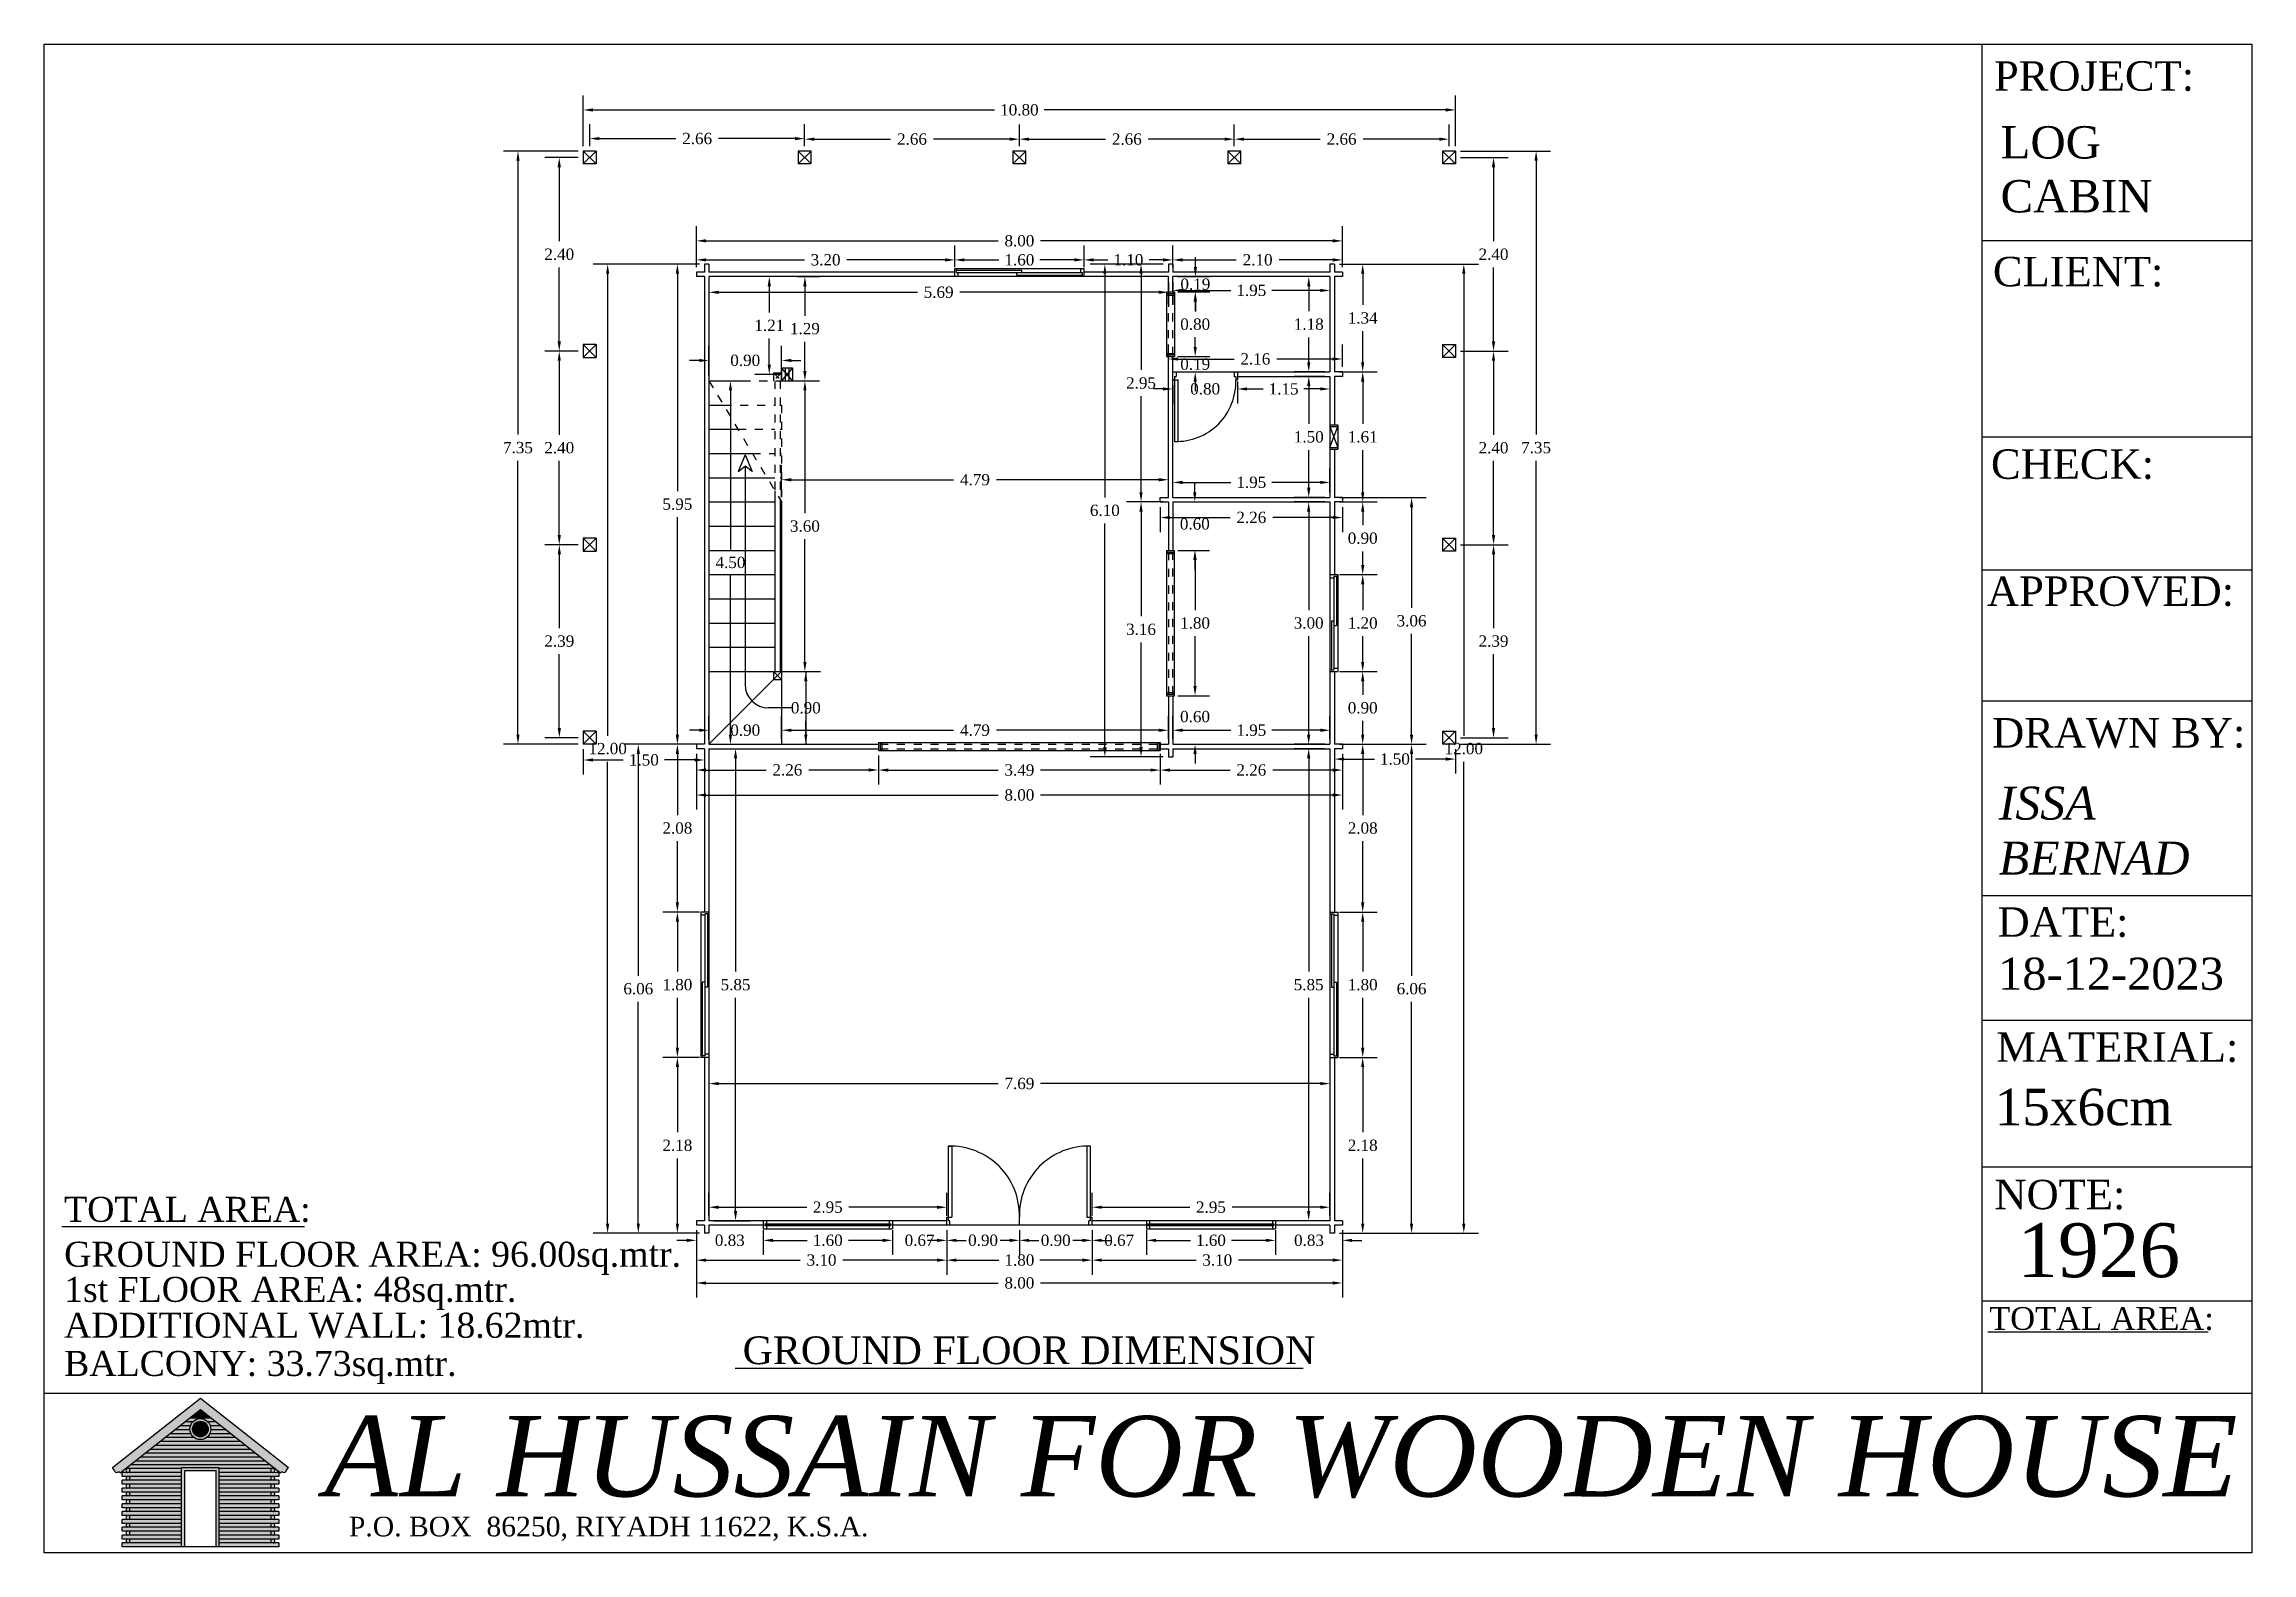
# Model space of a CAD drawing. Header units: inches. Extents: x 86794 to 87086, y 41803 to 41823.
# Drawn here: x 86822.99 to 86850.33, y 41803.46 to 41822.14 of the extents above; entities that cross this region are included whole.
import ezdxf

# ---------------------------------------------------------------- set-up
doc = ezdxf.new("R2010")
doc.units = ezdxf.units.IN
doc.header["$MEASUREMENT"] = 0
doc.linetypes.add('ACAD_ISO03W100', pattern=[30, 12, -18])
doc.styles.get("Standard").update_dxf_attribs({"font": 'times.ttf'})
doc.dimstyles.get("Standard").update_dxf_attribs({"dimtxt": 0.14, "dimasz": 0.12, "dimexe": 0.18, "dimexo": 0.0625, "dimgap": 0.09, "dimtad": 0, "dimtih": 1, "dimtoh": 1, "dimzin": 0, "dimdsep": 46, "dimtxsty": 'Standard', "dimcen": 0.09, "dimadec": 0, "dimazin": 0, "dimtfac": 1, "dimtofl": 0, "dimtmove": 0, "dimatfit": 3, "dimfxl": 1, "dimtolj": 1, "dimtzin": 0, "dimarcsym": 0})

msp = doc.modelspace()

# ---------------------------------------------------------------- texts
at = {"attachment_point": 1}
for s, insert, char_height, width in [('PROJECT:', (86847.135, 41821.929), 0.3645, 28.26094), ('LOG\\PCABIN', (86847.217, 41821.125), 0.4003, 2.81237), ('{\\fTimes New Roman|b0|i0|c0|p18;CLIENT:}', (86847.122, 41819.507), 0.3645, 39.54928), ('{\\fTimes New Roman|b0|i0|c0|p18;CHECK:}', (86847.098, 41817.123), 0.3645, 39.54928), ('{\\fTimes New Roman|b0|i0|c0|p18;APPROVED:}', (86847.049, 41815.55), 0.3645, 36.18338), ('{\\fTimes New Roman|b0|i0|c0|p18;DRAWN BY:}', (86847.112, 41813.796), 0.3645, 35.26875), ('{\\fTimes New Roman|b0|i1|c0|p18;ISSA \\PBERNAD}', (86847.194, 41812.947), 0.40828, 3.80299), ('{\\fTimes New Roman|b0|i0|c0|p18;DATE:}', (86847.18, 41811.453), 0.3645, 24.8298), ('18-12-2023', (86847.186, 41810.829), 0.3968, 4.00372), ('{\\fTimes New Roman|b0|i0|c0|p18;MATERIAL:}', (86847.164, 41809.905), 0.3645, 26.84302), ('15x6cm', (86847.145, 41809.206), 0.452, 4.13325), ('{\\fTimes New Roman|b0|i0|c0|p18;NOTE:}', (86847.141, 41808.079), 0.3645, 29.97471), ('TOTAL AREA:', (86823.238, 41807.868), 0.30964, 22.80323), ('GROUND FLOOR AREA: 96.00sq.mtr.', (86823.238, 41807.312), 0.30964, 22.80323), ('1st FLOOR AREA: 48sq.mtr.', (86823.238, 41806.877), 0.30964, 22.80323), ('ADDITIONAL WALL: 18.62mtr.', (86823.238, 41806.433), 0.30964, 22.80323), ('TOTAL AREA:', (86847.076, 41806.503), 0.28218, 27.30407), ('GROUND FLOOR DIMENSION ', (86831.64, 41806.14), 0.34356, 33.24309), ('BALCONY: 33.73sq.mtr.', (86823.238, 41805.96), 0.30964, 22.80323), ('{\\fTimes New Roman|b0|i1|c0|p18;AL HUSSAIN FOR WOODEN HOUSE}', (86826.462, 41805.156), 0.99769, 31.00795), ('{\\fTimes New Roman|b0|i0|c0|p18;P.O. BOX  86250, RIYADH 11622, K.S.A.}', (86826.764, 41803.907), 0.243, 18.20356)]:
    msp.add_mtext(s, dxfattribs=dict(at, insert=insert, char_height=char_height, width=width))
at = {"ltscale": 5, "insert": (86847.424, 41807.541), "char_height": 0.6673, "attachment_point": 1}
msp.add_mtext_dynamic_manual_height_columns('1926', width=8.64502, gutter_width=1.99, heights=[0], dxfattribs=at)

# ---------------------------------------------------------------- blocks, each defined once
blk = doc.blocks.new('*D87')
at = {"color": 0, "lineweight": -2, "ltscale": 0.006, "transparency": 16777216}
for p, q in [((86831.067, 41819.379), (86831.067, 41819.649)), ((86834.267, 41819.379), (86834.267, 41819.649)), ((86831.187, 41819.469), (86832.404, 41819.469)), ((86834.147, 41819.469), (86832.93, 41819.469))]:
    blk.add_line(p, q, dxfattribs=at)
at = {"color": 0, "ltscale": 0.006, "transparency": 16777216}
for points in [[(86831.187, 41819.489), (86831.187, 41819.449), (86831.067, 41819.469)], [(86834.147, 41819.489), (86834.147, 41819.449), (86834.267, 41819.469)]]:
    blk.add_solid(points, dxfattribs=at)
at = {"layer": 'Defpoints', "color": 0, "ltscale": 0.006, "transparency": 16777216}
for p in [(86834.267, 41819.469), (86831.067, 41819.317), (86834.267, 41819.317)]:
    blk.add_point(p, dxfattribs=at)
at = {"color": 0, "ltscale": 0.006, "transparency": 16777216, "insert": (86832.667, 41819.469), "char_height": 0.14, "attachment_point": 5}
blk.add_mtext('\\A1;3.20', dxfattribs=at)
blk = doc.blocks.new('*D88')
at = {"color": 0, "lineweight": -2, "ltscale": 0.006, "transparency": 16777216}
for p, q in [((86834.267, 41819.424), (86834.267, 41819.649)), ((86835.867, 41819.424), (86835.867, 41819.649)), ((86834.387, 41819.469), (86834.812, 41819.469)), ((86835.747, 41819.469), (86835.322, 41819.469))]:
    blk.add_line(p, q, dxfattribs=at)
at = {"color": 0, "ltscale": 0.006, "transparency": 16777216}
for points in [[(86834.387, 41819.489), (86834.387, 41819.449), (86834.267, 41819.469)], [(86835.747, 41819.489), (86835.747, 41819.449), (86835.867, 41819.469)]]:
    blk.add_solid(points, dxfattribs=at)
at = {"layer": 'Defpoints', "color": 0, "ltscale": 0.006, "transparency": 16777216}
for p in [(86835.867, 41819.469), (86834.267, 41819.362), (86835.867, 41819.362)]:
    blk.add_point(p, dxfattribs=at)
at = {"color": 0, "ltscale": 0.006, "transparency": 16777216, "insert": (86835.067, 41819.469), "char_height": 0.14, "attachment_point": 5}
blk.add_mtext('\\A1;1.60', dxfattribs=at)
blk = doc.blocks.new('*D89')
at = {"color": 0, "lineweight": -2, "ltscale": 0.006, "transparency": 16777216}
for p, q in [((86835.867, 41819.379), (86835.867, 41819.649)), ((86836.967, 41819.379), (86836.967, 41819.649)), ((86835.987, 41819.469), (86836.162, 41819.469)), ((86836.847, 41819.469), (86836.672, 41819.469))]:
    blk.add_line(p, q, dxfattribs=at)
at = {"color": 0, "ltscale": 0.006, "transparency": 16777216}
for points in [[(86835.987, 41819.489), (86835.987, 41819.449), (86835.867, 41819.469)], [(86836.847, 41819.489), (86836.847, 41819.449), (86836.967, 41819.469)]]:
    blk.add_solid(points, dxfattribs=at)
at = {"layer": 'Defpoints', "color": 0, "ltscale": 0.006, "transparency": 16777216}
for p in [(86836.967, 41819.469), (86835.867, 41819.317), (86836.967, 41819.317)]:
    blk.add_point(p, dxfattribs=at)
at = {"color": 0, "ltscale": 0.006, "transparency": 16777216, "insert": (86836.417, 41819.469), "char_height": 0.14, "attachment_point": 5}
blk.add_mtext('\\A1;1.10', dxfattribs=at)
blk = doc.blocks.new('*D90')
at = {"color": 0, "lineweight": -2, "ltscale": 0.006, "transparency": 16777216}
for p, q in [((86836.967, 41819.379), (86836.967, 41819.649)), ((86839.067, 41819.379), (86839.067, 41819.649)), ((86837.087, 41819.469), (86837.752, 41819.469)), ((86838.947, 41819.469), (86838.282, 41819.469))]:
    blk.add_line(p, q, dxfattribs=at)
at = {"color": 0, "ltscale": 0.006, "transparency": 16777216}
for points in [[(86837.087, 41819.489), (86837.087, 41819.449), (86836.967, 41819.469)], [(86838.947, 41819.489), (86838.947, 41819.449), (86839.067, 41819.469)]]:
    blk.add_solid(points, dxfattribs=at)
at = {"layer": 'Defpoints', "color": 0, "ltscale": 0.006, "transparency": 16777216}
for p in [(86839.067, 41819.469), (86836.967, 41819.317), (86839.067, 41819.317)]:
    blk.add_point(p, dxfattribs=at)
at = {"color": 0, "ltscale": 0.006, "transparency": 16777216, "insert": (86838.017, 41819.469), "char_height": 0.14, "attachment_point": 5}
blk.add_mtext('\\A1;2.10', dxfattribs=at)
blk = doc.blocks.new('*D91')
at = {"color": 0, "lineweight": -2, "ltscale": 0.006, "transparency": 16777216}
for p, q in [((86831.067, 41819.379), (86831.067, 41819.885)), ((86831.187, 41819.705), (86834.806, 41819.705)), ((86838.947, 41819.705), (86835.328, 41819.705)), ((86839.067, 41819.379), (86839.067, 41819.885))]:
    blk.add_line(p, q, dxfattribs=at)
at = {"color": 0, "ltscale": 0.006, "transparency": 16777216}
for points in [[(86831.187, 41819.725), (86831.187, 41819.685), (86831.067, 41819.705)], [(86838.947, 41819.725), (86838.947, 41819.685), (86839.067, 41819.705)]]:
    blk.add_solid(points, dxfattribs=at)
at = {"layer": 'Defpoints', "color": 0, "ltscale": 0.006, "transparency": 16777216}
for p in [(86839.067, 41819.705), (86831.067, 41819.317), (86839.067, 41819.317)]:
    blk.add_point(p, dxfattribs=at)
at = {"color": 0, "ltscale": 0.006, "transparency": 16777216, "insert": (86835.067, 41819.705), "char_height": 0.14, "attachment_point": 5}
blk.add_mtext('\\A1;8.00', dxfattribs=at)
blk = doc.blocks.new('*D92')
at = {"color": 0, "lineweight": -2, "ltscale": 0.006, "transparency": 16777216}
for p, q in [((86831.067, 41807.454), (86831.067, 41807.149)), ((86831.894, 41807.454), (86831.894, 41807.149)), ((86830.947, 41807.329), (86830.827, 41807.329)), ((86832.014, 41807.329), (86832.134, 41807.329))]:
    blk.add_line(p, q, dxfattribs=at)
at = {"color": 0, "ltscale": 0.006, "transparency": 16777216}
for points in [[(86830.947, 41807.349), (86830.947, 41807.309), (86831.067, 41807.329)], [(86832.014, 41807.349), (86832.014, 41807.309), (86831.894, 41807.329)]]:
    blk.add_solid(points, dxfattribs=at)
at = {"layer": 'Defpoints', "color": 0, "ltscale": 0.006, "transparency": 16777216}
for p in [(86831.067, 41807.517), (86831.894, 41807.517), (86831.894, 41807.329)]:
    blk.add_point(p, dxfattribs=at)
at = {"color": 0, "ltscale": 0.006, "transparency": 16777216, "insert": (86831.481, 41807.329), "char_height": 0.14, "attachment_point": 5}
blk.add_mtext('\\A1;0.83', dxfattribs=at)
blk = doc.blocks.new('*D93')
at = {"color": 0, "lineweight": -2, "ltscale": 0.006, "transparency": 16777216}
for p, q in [((86831.894, 41807.409), (86831.894, 41807.149)), ((86833.494, 41807.409), (86833.494, 41807.149)), ((86832.014, 41807.329), (86832.439, 41807.329)), ((86833.374, 41807.329), (86832.95, 41807.329))]:
    blk.add_line(p, q, dxfattribs=at)
at = {"color": 0, "ltscale": 0.006, "transparency": 16777216}
for points in [[(86832.014, 41807.349), (86832.014, 41807.309), (86831.894, 41807.329)], [(86833.374, 41807.349), (86833.374, 41807.309), (86833.494, 41807.329)]]:
    blk.add_solid(points, dxfattribs=at)
at = {"layer": 'Defpoints', "color": 0, "ltscale": 0.006, "transparency": 16777216}
for p in [(86831.894, 41807.472), (86833.494, 41807.472), (86833.494, 41807.329)]:
    blk.add_point(p, dxfattribs=at)
at = {"color": 0, "ltscale": 0.006, "transparency": 16777216, "insert": (86832.694, 41807.329), "char_height": 0.14, "attachment_point": 5}
blk.add_mtext('\\A1;1.60', dxfattribs=at)
blk = doc.blocks.new('*D94')
at = {"color": 0, "lineweight": -2, "ltscale": 0.006, "transparency": 16777216}
for p, q in [((86833.494, 41807.454), (86833.494, 41807.149)), ((86834.167, 41807.454), (86834.167, 41807.149)), ((86833.374, 41807.329), (86833.254, 41807.329)), ((86834.287, 41807.329), (86834.407, 41807.329))]:
    blk.add_line(p, q, dxfattribs=at)
at = {"color": 0, "ltscale": 0.006, "transparency": 16777216}
for points in [[(86833.374, 41807.349), (86833.374, 41807.309), (86833.494, 41807.329)], [(86834.287, 41807.349), (86834.287, 41807.309), (86834.167, 41807.329)]]:
    blk.add_solid(points, dxfattribs=at)
at = {"layer": 'Defpoints', "color": 0, "ltscale": 0.006, "transparency": 16777216}
for p in [(86833.494, 41807.517), (86834.167, 41807.517), (86834.167, 41807.329)]:
    blk.add_point(p, dxfattribs=at)
at = {"color": 0, "ltscale": 0.006, "transparency": 16777216, "insert": (86833.831, 41807.329), "char_height": 0.14, "attachment_point": 5}
blk.add_mtext('\\A1;0.67', dxfattribs=at)
blk = doc.blocks.new('*D95')
at = {"color": 0, "lineweight": -2, "ltscale": 0.006, "transparency": 16777216}
for p, q in [((86834.167, 41807.454), (86834.167, 41807.149)), ((86835.067, 41807.454), (86835.067, 41807.149)), ((86834.047, 41807.329), (86833.927, 41807.329)), ((86835.187, 41807.329), (86835.307, 41807.329))]:
    blk.add_line(p, q, dxfattribs=at)
at = {"color": 0, "ltscale": 0.006, "transparency": 16777216}
for points in [[(86834.047, 41807.349), (86834.047, 41807.309), (86834.167, 41807.329)], [(86835.187, 41807.349), (86835.187, 41807.309), (86835.067, 41807.329)]]:
    blk.add_solid(points, dxfattribs=at)
at = {"layer": 'Defpoints', "color": 0, "ltscale": 0.006, "transparency": 16777216}
for p in [(86834.167, 41807.517), (86835.067, 41807.517), (86835.067, 41807.329)]:
    blk.add_point(p, dxfattribs=at)
at = {"color": 0, "ltscale": 0.006, "transparency": 16777216, "insert": (86834.617, 41807.329), "char_height": 0.14, "attachment_point": 5}
blk.add_mtext('\\A1;0.90', dxfattribs=at)
blk = doc.blocks.new('*D96')
at = {"color": 0, "lineweight": -2, "ltscale": 0.006, "transparency": 16777216}
for p, q in [((86835.067, 41807.454), (86835.067, 41807.149)), ((86835.967, 41807.454), (86835.967, 41807.149)), ((86834.947, 41807.329), (86834.827, 41807.329)), ((86836.087, 41807.329), (86836.207, 41807.329))]:
    blk.add_line(p, q, dxfattribs=at)
at = {"color": 0, "ltscale": 0.006, "transparency": 16777216}
for points in [[(86834.947, 41807.349), (86834.947, 41807.309), (86835.067, 41807.329)], [(86836.087, 41807.349), (86836.087, 41807.309), (86835.967, 41807.329)]]:
    blk.add_solid(points, dxfattribs=at)
at = {"layer": 'Defpoints', "color": 0, "ltscale": 0.006, "transparency": 16777216}
for p in [(86835.067, 41807.517), (86835.967, 41807.517), (86835.967, 41807.329)]:
    blk.add_point(p, dxfattribs=at)
at = {"color": 0, "ltscale": 0.006, "transparency": 16777216, "insert": (86835.517, 41807.329), "char_height": 0.14, "attachment_point": 5}
blk.add_mtext('\\A1;0.90', dxfattribs=at)
blk = doc.blocks.new('*D97')
at = {"color": 0, "lineweight": -2, "ltscale": 0.006, "transparency": 16777216}
for p, q in [((86835.967, 41807.454), (86835.967, 41807.149)), ((86836.639, 41807.454), (86836.639, 41807.149)), ((86835.847, 41807.329), (86835.727, 41807.329)), ((86836.759, 41807.329), (86836.879, 41807.329))]:
    blk.add_line(p, q, dxfattribs=at)
at = {"color": 0, "ltscale": 0.006, "transparency": 16777216}
for points in [[(86835.847, 41807.349), (86835.847, 41807.309), (86835.967, 41807.329)], [(86836.759, 41807.349), (86836.759, 41807.309), (86836.639, 41807.329)]]:
    blk.add_solid(points, dxfattribs=at)
at = {"layer": 'Defpoints', "color": 0, "ltscale": 0.006, "transparency": 16777216}
for p in [(86835.967, 41807.517), (86836.639, 41807.517), (86836.639, 41807.329)]:
    blk.add_point(p, dxfattribs=at)
at = {"color": 0, "ltscale": 0.006, "transparency": 16777216, "insert": (86836.303, 41807.329), "char_height": 0.14, "attachment_point": 5}
blk.add_mtext('\\A1;0.67', dxfattribs=at)
blk = doc.blocks.new('*D98')
at = {"color": 0, "lineweight": -2, "ltscale": 0.006, "transparency": 16777216}
for p, q in [((86836.639, 41807.409), (86836.639, 41807.149)), ((86838.239, 41807.409), (86838.239, 41807.149)), ((86836.759, 41807.329), (86837.184, 41807.329)), ((86838.119, 41807.329), (86837.695, 41807.329))]:
    blk.add_line(p, q, dxfattribs=at)
at = {"color": 0, "ltscale": 0.006, "transparency": 16777216}
for points in [[(86836.759, 41807.349), (86836.759, 41807.309), (86836.639, 41807.329)], [(86838.119, 41807.349), (86838.119, 41807.309), (86838.239, 41807.329)]]:
    blk.add_solid(points, dxfattribs=at)
at = {"layer": 'Defpoints', "color": 0, "ltscale": 0.006, "transparency": 16777216}
for p in [(86836.639, 41807.472), (86838.239, 41807.472), (86838.239, 41807.329)]:
    blk.add_point(p, dxfattribs=at)
at = {"color": 0, "ltscale": 0.006, "transparency": 16777216, "insert": (86837.439, 41807.329), "char_height": 0.14, "attachment_point": 5}
blk.add_mtext('\\A1;1.60', dxfattribs=at)
blk = doc.blocks.new('*D99')
at = {"color": 0, "lineweight": -2, "ltscale": 0.006, "transparency": 16777216}
for p, q in [((86838.239, 41807.454), (86838.239, 41807.149)), ((86839.067, 41807.454), (86839.067, 41807.149)), ((86838.119, 41807.329), (86837.999, 41807.329)), ((86839.187, 41807.329), (86839.307, 41807.329))]:
    blk.add_line(p, q, dxfattribs=at)
at = {"color": 0, "ltscale": 0.006, "transparency": 16777216}
for points in [[(86838.119, 41807.349), (86838.119, 41807.309), (86838.239, 41807.329)], [(86839.187, 41807.349), (86839.187, 41807.309), (86839.067, 41807.329)]]:
    blk.add_solid(points, dxfattribs=at)
at = {"layer": 'Defpoints', "color": 0, "ltscale": 0.006, "transparency": 16777216}
for p in [(86838.239, 41807.517), (86839.067, 41807.517), (86839.067, 41807.329)]:
    blk.add_point(p, dxfattribs=at)
at = {"color": 0, "ltscale": 0.006, "transparency": 16777216, "insert": (86838.653, 41807.329), "char_height": 0.14, "attachment_point": 5}
blk.add_mtext('\\A1;0.83', dxfattribs=at)
blk = doc.blocks.new('*D100')
at = {"color": 0, "lineweight": -2, "ltscale": 0.006, "transparency": 16777216}
for p, q in [((86831.067, 41807.454), (86831.067, 41806.904)), ((86834.167, 41807.454), (86834.167, 41806.904)), ((86831.187, 41807.084), (86832.354, 41807.084)), ((86834.047, 41807.084), (86832.88, 41807.084))]:
    blk.add_line(p, q, dxfattribs=at)
at = {"color": 0, "ltscale": 0.006, "transparency": 16777216}
for points in [[(86831.187, 41807.104), (86831.187, 41807.064), (86831.067, 41807.084)], [(86834.047, 41807.104), (86834.047, 41807.064), (86834.167, 41807.084)]]:
    blk.add_solid(points, dxfattribs=at)
at = {"layer": 'Defpoints', "color": 0, "ltscale": 0.006, "transparency": 16777216}
for p in [(86831.067, 41807.517), (86834.167, 41807.517), (86834.167, 41807.084)]:
    blk.add_point(p, dxfattribs=at)
at = {"color": 0, "ltscale": 0.006, "transparency": 16777216, "insert": (86832.617, 41807.084), "char_height": 0.14, "attachment_point": 5}
blk.add_mtext('\\A1;3.10', dxfattribs=at)
blk = doc.blocks.new('*D101')
at = {"color": 0, "lineweight": -2, "ltscale": 0.006, "transparency": 16777216}
for p, q in [((86835.967, 41807.454), (86835.967, 41806.904)), ((86839.067, 41807.454), (86839.067, 41806.904)), ((86836.087, 41807.084), (86837.254, 41807.084)), ((86838.947, 41807.084), (86837.78, 41807.084))]:
    blk.add_line(p, q, dxfattribs=at)
at = {"color": 0, "ltscale": 0.006, "transparency": 16777216}
for points in [[(86836.087, 41807.104), (86836.087, 41807.064), (86835.967, 41807.084)], [(86838.947, 41807.104), (86838.947, 41807.064), (86839.067, 41807.084)]]:
    blk.add_solid(points, dxfattribs=at)
at = {"layer": 'Defpoints', "color": 0, "ltscale": 0.006, "transparency": 16777216}
for p in [(86835.967, 41807.517), (86839.067, 41807.517), (86839.067, 41807.084)]:
    blk.add_point(p, dxfattribs=at)
at = {"color": 0, "ltscale": 0.006, "transparency": 16777216, "insert": (86837.517, 41807.084), "char_height": 0.14, "attachment_point": 5}
blk.add_mtext('\\A1;3.10', dxfattribs=at)
blk = doc.blocks.new('*D102')
at = {"color": 0, "lineweight": -2, "ltscale": 0.006, "transparency": 16777216}
for p, q in [((86831.067, 41807.454), (86831.067, 41806.621)), ((86839.067, 41807.454), (86839.067, 41806.621)), ((86831.187, 41806.801), (86834.806, 41806.801)), ((86838.947, 41806.801), (86835.328, 41806.801))]:
    blk.add_line(p, q, dxfattribs=at)
at = {"color": 0, "ltscale": 0.006, "transparency": 16777216}
for points in [[(86831.187, 41806.821), (86831.187, 41806.781), (86831.067, 41806.801)], [(86838.947, 41806.821), (86838.947, 41806.781), (86839.067, 41806.801)]]:
    blk.add_solid(points, dxfattribs=at)
at = {"layer": 'Defpoints', "color": 0, "ltscale": 0.006, "transparency": 16777216}
for p in [(86831.067, 41807.517), (86839.067, 41807.517), (86839.067, 41806.801)]:
    blk.add_point(p, dxfattribs=at)
at = {"color": 0, "ltscale": 0.006, "transparency": 16777216, "insert": (86835.067, 41806.801), "char_height": 0.14, "attachment_point": 5}
blk.add_mtext('\\A1;8.00', dxfattribs=at)
blk = doc.blocks.new('*D103')
at = {"color": 0, "lineweight": -2, "ltscale": 0.006, "transparency": 16777216}
for p, q in [((86834.167, 41807.454), (86834.167, 41806.904)), ((86835.967, 41807.454), (86835.967, 41806.904)), ((86834.287, 41807.084), (86834.812, 41807.084)), ((86835.847, 41807.084), (86835.322, 41807.084))]:
    blk.add_line(p, q, dxfattribs=at)
at = {"color": 0, "ltscale": 0.006, "transparency": 16777216}
for points in [[(86834.287, 41807.104), (86834.287, 41807.064), (86834.167, 41807.084)], [(86835.847, 41807.104), (86835.847, 41807.064), (86835.967, 41807.084)]]:
    blk.add_solid(points, dxfattribs=at)
at = {"layer": 'Defpoints', "color": 0, "ltscale": 0.006, "transparency": 16777216}
for p in [(86834.167, 41807.517), (86835.967, 41807.517), (86835.967, 41807.084)]:
    blk.add_point(p, dxfattribs=at)
at = {"color": 0, "ltscale": 0.006, "transparency": 16777216, "insert": (86835.067, 41807.084), "char_height": 0.14, "attachment_point": 5}
blk.add_mtext('\\A1;1.80', dxfattribs=at)
blk = doc.blocks.new('*D104')
at = {"color": 0, "lineweight": -2, "ltscale": 0.006, "transparency": 16777216}
for p, q in [((86831.222, 41807.634), (86831.222, 41807.919)), ((86834.167, 41807.634), (86834.167, 41807.919)), ((86831.342, 41807.739), (86832.433, 41807.739)), ((86834.047, 41807.739), (86832.956, 41807.739))]:
    blk.add_line(p, q, dxfattribs=at)
at = {"color": 0, "ltscale": 0.006, "transparency": 16777216}
for points in [[(86831.342, 41807.759), (86831.342, 41807.719), (86831.222, 41807.739)], [(86834.047, 41807.759), (86834.047, 41807.719), (86834.167, 41807.739)]]:
    blk.add_solid(points, dxfattribs=at)
at = {"layer": 'Defpoints', "color": 0, "ltscale": 0.006, "transparency": 16777216}
for p in [(86834.167, 41807.739), (86831.222, 41807.572), (86834.167, 41807.572)]:
    blk.add_point(p, dxfattribs=at)
at = {"color": 0, "ltscale": 0.006, "transparency": 16777216, "insert": (86832.694, 41807.739), "char_height": 0.14, "attachment_point": 5}
blk.add_mtext('\\A1;2.95', dxfattribs=at)
blk = doc.blocks.new('*D105')
at = {"color": 0, "lineweight": -2, "ltscale": 0.006, "transparency": 16777216}
for p, q in [((86835.967, 41807.634), (86835.967, 41807.919)), ((86838.912, 41807.634), (86838.912, 41807.919)), ((86836.087, 41807.739), (86837.178, 41807.739)), ((86838.792, 41807.739), (86837.701, 41807.739))]:
    blk.add_line(p, q, dxfattribs=at)
at = {"color": 0, "ltscale": 0.006, "transparency": 16777216}
for points in [[(86836.087, 41807.759), (86836.087, 41807.719), (86835.967, 41807.739)], [(86838.792, 41807.759), (86838.792, 41807.719), (86838.912, 41807.739)]]:
    blk.add_solid(points, dxfattribs=at)
at = {"layer": 'Defpoints', "color": 0, "ltscale": 0.006, "transparency": 16777216}
for p in [(86838.912, 41807.739), (86835.967, 41807.572), (86838.912, 41807.572)]:
    blk.add_point(p, dxfattribs=at)
at = {"color": 0, "ltscale": 0.006, "transparency": 16777216, "insert": (86837.439, 41807.739), "char_height": 0.14, "attachment_point": 5}
blk.add_mtext('\\A1;2.95', dxfattribs=at)
blk = doc.blocks.new('*D106')
at = {"color": 0, "lineweight": -2, "ltscale": 0.006, "transparency": 16777216}
for p, q in [((86839.029, 41809.594), (86839.498, 41809.594)), ((86839.318, 41809.474), (86839.318, 41808.667)), ((86839.318, 41807.537), (86839.318, 41808.344)), ((86839.029, 41807.417), (86839.498, 41807.417))]:
    blk.add_line(p, q, dxfattribs=at)
at = {"color": 0, "ltscale": 0.006, "transparency": 16777216}
for points in [[(86839.298, 41809.474), (86839.338, 41809.474), (86839.318, 41809.594)], [(86839.298, 41807.537), (86839.338, 41807.537), (86839.318, 41807.417)]]:
    blk.add_solid(points, dxfattribs=at)
at = {"layer": 'Defpoints', "color": 0, "ltscale": 0.006, "transparency": 16777216}
for p in [(86838.967, 41809.594), (86839.318, 41809.594), (86838.967, 41807.417)]:
    blk.add_point(p, dxfattribs=at)
at = {"color": 0, "ltscale": 0.006, "transparency": 16777216, "insert": (86839.318, 41808.505), "char_height": 0.14, "attachment_point": 5}
blk.add_mtext('\\A1;2.18', dxfattribs=at)
blk = doc.blocks.new('*D107')
at = {"color": 0, "lineweight": -2, "ltscale": 0.006, "transparency": 16777216}
for p, q in [((86839.074, 41811.394), (86839.498, 41811.394)), ((86839.318, 41811.274), (86839.318, 41810.656)), ((86839.318, 41809.714), (86839.318, 41810.333)), ((86839.074, 41809.594), (86839.498, 41809.594))]:
    blk.add_line(p, q, dxfattribs=at)
at = {"color": 0, "ltscale": 0.006, "transparency": 16777216}
for points in [[(86839.298, 41811.274), (86839.338, 41811.274), (86839.318, 41811.394)], [(86839.298, 41809.714), (86839.338, 41809.714), (86839.318, 41809.594)]]:
    blk.add_solid(points, dxfattribs=at)
at = {"layer": 'Defpoints', "color": 0, "ltscale": 0.006, "transparency": 16777216}
for p in [(86839.012, 41811.394), (86839.012, 41809.594), (86839.318, 41809.594)]:
    blk.add_point(p, dxfattribs=at)
at = {"color": 0, "ltscale": 0.006, "transparency": 16777216, "insert": (86839.318, 41810.494), "char_height": 0.14, "attachment_point": 5}
blk.add_mtext('\\A1;1.80', dxfattribs=at)
blk = doc.blocks.new('*D108')
at = {"color": 0, "lineweight": -2, "ltscale": 0.006, "transparency": 16777216}
for p, q in [((86839.029, 41813.472), (86839.498, 41813.472)), ((86839.318, 41813.352), (86839.318, 41812.594)), ((86839.318, 41811.514), (86839.318, 41812.272)), ((86839.029, 41811.394), (86839.498, 41811.394))]:
    blk.add_line(p, q, dxfattribs=at)
at = {"color": 0, "ltscale": 0.006, "transparency": 16777216}
for points in [[(86839.298, 41813.352), (86839.338, 41813.352), (86839.318, 41813.472)], [(86839.298, 41811.514), (86839.338, 41811.514), (86839.318, 41811.394)]]:
    blk.add_solid(points, dxfattribs=at)
at = {"layer": 'Defpoints', "color": 0, "ltscale": 0.006, "transparency": 16777216}
for p in [(86838.967, 41813.472), (86838.967, 41811.394), (86839.318, 41811.394)]:
    blk.add_point(p, dxfattribs=at)
at = {"color": 0, "ltscale": 0.006, "transparency": 16777216, "insert": (86839.318, 41812.433), "char_height": 0.14, "attachment_point": 5}
blk.add_mtext('\\A1;2.08', dxfattribs=at)
blk = doc.blocks.new('*D109')
at = {"color": 0, "lineweight": -2, "ltscale": 0.006, "transparency": 16777216}
for p, q in [((86839.029, 41814.372), (86839.498, 41814.372)), ((86839.318, 41814.252), (86839.318, 41814.083)), ((86839.318, 41813.592), (86839.318, 41813.76)), ((86839.029, 41813.472), (86839.498, 41813.472))]:
    blk.add_line(p, q, dxfattribs=at)
at = {"color": 0, "ltscale": 0.006, "transparency": 16777216}
for points in [[(86839.298, 41814.252), (86839.338, 41814.252), (86839.318, 41814.372)], [(86839.298, 41813.592), (86839.338, 41813.592), (86839.318, 41813.472)]]:
    blk.add_solid(points, dxfattribs=at)
at = {"layer": 'Defpoints', "color": 0, "ltscale": 0.006, "transparency": 16777216}
for p in [(86838.967, 41814.372), (86838.967, 41813.472), (86839.318, 41813.472)]:
    blk.add_point(p, dxfattribs=at)
at = {"color": 0, "ltscale": 0.006, "transparency": 16777216, "insert": (86839.318, 41813.922), "char_height": 0.14, "attachment_point": 5}
blk.add_mtext('\\A1;0.90', dxfattribs=at)
blk = doc.blocks.new('*D110')
at = {"color": 0, "lineweight": -2, "ltscale": 0.006, "transparency": 16777216}
for p, q in [((86839.074, 41815.572), (86839.498, 41815.572)), ((86839.318, 41815.452), (86839.318, 41815.133)), ((86839.318, 41814.492), (86839.318, 41814.81)), ((86839.074, 41814.372), (86839.498, 41814.372))]:
    blk.add_line(p, q, dxfattribs=at)
at = {"color": 0, "ltscale": 0.006, "transparency": 16777216}
for points in [[(86839.298, 41815.452), (86839.338, 41815.452), (86839.318, 41815.572)], [(86839.298, 41814.492), (86839.338, 41814.492), (86839.318, 41814.372)]]:
    blk.add_solid(points, dxfattribs=at)
at = {"layer": 'Defpoints', "color": 0, "ltscale": 0.006, "transparency": 16777216}
for p in [(86839.012, 41815.572), (86839.012, 41814.372), (86839.318, 41814.372)]:
    blk.add_point(p, dxfattribs=at)
at = {"color": 0, "ltscale": 0.006, "transparency": 16777216, "insert": (86839.318, 41814.972), "char_height": 0.14, "attachment_point": 5}
blk.add_mtext('\\A1;1.20', dxfattribs=at)
blk = doc.blocks.new('*D111')
at = {"color": 0, "lineweight": -2, "ltscale": 0.006, "transparency": 16777216}
for p, q in [((86839.029, 41816.472), (86839.498, 41816.472)), ((86839.318, 41816.352), (86839.318, 41816.183)), ((86839.318, 41815.692), (86839.318, 41815.86)), ((86839.029, 41815.572), (86839.498, 41815.572))]:
    blk.add_line(p, q, dxfattribs=at)
at = {"color": 0, "ltscale": 0.006, "transparency": 16777216}
for points in [[(86839.298, 41816.352), (86839.338, 41816.352), (86839.318, 41816.472)], [(86839.298, 41815.692), (86839.338, 41815.692), (86839.318, 41815.572)]]:
    blk.add_solid(points, dxfattribs=at)
at = {"layer": 'Defpoints', "color": 0, "ltscale": 0.006, "transparency": 16777216}
for p in [(86838.967, 41816.472), (86838.967, 41815.572), (86839.318, 41815.572)]:
    blk.add_point(p, dxfattribs=at)
at = {"color": 0, "ltscale": 0.006, "transparency": 16777216, "insert": (86839.318, 41816.022), "char_height": 0.14, "attachment_point": 5}
blk.add_mtext('\\A1;0.90', dxfattribs=at)
blk = doc.blocks.new('*D112')
at = {"color": 0, "lineweight": -2, "ltscale": 0.006, "transparency": 16777216}
for p, q in [((86839.029, 41818.082), (86839.498, 41818.082)), ((86839.318, 41817.962), (86839.318, 41817.438)), ((86839.318, 41816.592), (86839.318, 41817.115)), ((86839.029, 41816.472), (86839.498, 41816.472))]:
    blk.add_line(p, q, dxfattribs=at)
at = {"color": 0, "ltscale": 0.006, "transparency": 16777216}
for points in [[(86839.298, 41817.962), (86839.338, 41817.962), (86839.318, 41818.082)], [(86839.298, 41816.592), (86839.338, 41816.592), (86839.318, 41816.472)]]:
    blk.add_solid(points, dxfattribs=at)
at = {"layer": 'Defpoints', "color": 0, "ltscale": 0.006, "transparency": 16777216}
for p in [(86838.967, 41818.082), (86838.967, 41816.472), (86839.318, 41816.472)]:
    blk.add_point(p, dxfattribs=at)
at = {"color": 0, "ltscale": 0.006, "transparency": 16777216, "insert": (86839.318, 41817.277), "char_height": 0.14, "attachment_point": 5}
blk.add_mtext('\\A1;1.61', dxfattribs=at)
blk = doc.blocks.new('*D113')
at = {"color": 0, "lineweight": -2, "ltscale": 0.006, "transparency": 16777216}
for p, q in [((86839.029, 41819.417), (86839.498, 41819.417)), ((86839.318, 41819.297), (86839.318, 41818.911)), ((86839.318, 41818.202), (86839.318, 41818.588)), ((86839.029, 41818.082), (86839.498, 41818.082))]:
    blk.add_line(p, q, dxfattribs=at)
at = {"color": 0, "ltscale": 0.006, "transparency": 16777216}
for points in [[(86839.298, 41819.297), (86839.338, 41819.297), (86839.318, 41819.417)], [(86839.298, 41818.202), (86839.338, 41818.202), (86839.318, 41818.082)]]:
    blk.add_solid(points, dxfattribs=at)
at = {"layer": 'Defpoints', "color": 0, "ltscale": 0.006, "transparency": 16777216}
for p in [(86838.967, 41819.417), (86838.967, 41818.082), (86839.318, 41818.082)]:
    blk.add_point(p, dxfattribs=at)
at = {"color": 0, "ltscale": 0.006, "transparency": 16777216, "insert": (86839.318, 41818.749), "char_height": 0.14, "attachment_point": 5}
blk.add_mtext('\\A1;1.34', dxfattribs=at)
blk = doc.blocks.new('*D114')
at = {"color": 0, "lineweight": -2, "ltscale": 0.006, "transparency": 16777216}
for p, q in [((86838.849, 41819.262), (86838.47, 41819.262)), ((86838.65, 41819.142), (86838.65, 41818.833)), ((86838.65, 41818.202), (86838.65, 41818.51)), ((86838.849, 41818.082), (86838.47, 41818.082))]:
    blk.add_line(p, q, dxfattribs=at)
at = {"color": 0, "ltscale": 0.006, "transparency": 16777216}
for points in [[(86838.63, 41819.142), (86838.67, 41819.142), (86838.65, 41819.262)], [(86838.63, 41818.202), (86838.67, 41818.202), (86838.65, 41818.082)]]:
    blk.add_solid(points, dxfattribs=at)
at = {"layer": 'Defpoints', "color": 0, "ltscale": 0.006, "transparency": 16777216}
for p in [(86838.912, 41819.262), (86838.65, 41818.082), (86838.912, 41818.082)]:
    blk.add_point(p, dxfattribs=at)
at = {"color": 0, "ltscale": 0.006, "transparency": 16777216, "insert": (86838.65, 41818.672), "char_height": 0.14, "attachment_point": 5}
blk.add_mtext('\\A1;1.18', dxfattribs=at)
blk = doc.blocks.new('*D115')
at = {"color": 0, "lineweight": -2, "ltscale": 0.006, "transparency": 16777216}
for p, q in [((86838.849, 41818.027), (86838.47, 41818.027)), ((86838.65, 41817.907), (86838.65, 41817.438)), ((86838.65, 41816.647), (86838.65, 41817.115)), ((86838.849, 41816.527), (86838.47, 41816.527))]:
    blk.add_line(p, q, dxfattribs=at)
at = {"color": 0, "ltscale": 0.006, "transparency": 16777216}
for points in [[(86838.63, 41817.907), (86838.67, 41817.907), (86838.65, 41818.027)], [(86838.63, 41816.647), (86838.67, 41816.647), (86838.65, 41816.527)]]:
    blk.add_solid(points, dxfattribs=at)
at = {"layer": 'Defpoints', "color": 0, "ltscale": 0.006, "transparency": 16777216}
for p in [(86838.912, 41818.027), (86838.65, 41816.527), (86838.912, 41816.527)]:
    blk.add_point(p, dxfattribs=at)
at = {"color": 0, "ltscale": 0.006, "transparency": 16777216, "insert": (86838.65, 41817.277), "char_height": 0.14, "attachment_point": 5}
blk.add_mtext('\\A1;1.50', dxfattribs=at)
blk = doc.blocks.new('*D116')
at = {"color": 0, "lineweight": -2, "ltscale": 0.006, "transparency": 16777216}
for p, q in [((86838.849, 41816.472), (86838.469, 41816.472)), ((86838.649, 41816.352), (86838.649, 41815.133)), ((86838.649, 41813.592), (86838.649, 41814.81)), ((86838.849, 41813.472), (86838.469, 41813.472))]:
    blk.add_line(p, q, dxfattribs=at)
at = {"color": 0, "ltscale": 0.006, "transparency": 16777216}
for points in [[(86838.629, 41816.352), (86838.669, 41816.352), (86838.649, 41816.472)], [(86838.629, 41813.592), (86838.669, 41813.592), (86838.649, 41813.472)]]:
    blk.add_solid(points, dxfattribs=at)
at = {"layer": 'Defpoints', "color": 0, "ltscale": 0.006, "transparency": 16777216}
for p in [(86838.649, 41816.472), (86838.912, 41816.472), (86838.912, 41813.472)]:
    blk.add_point(p, dxfattribs=at)
at = {"color": 0, "ltscale": 0.006, "transparency": 16777216, "insert": (86838.649, 41814.972), "char_height": 0.14, "attachment_point": 5}
blk.add_mtext('\\A1;3.00', dxfattribs=at)
blk = doc.blocks.new('*D117')
at = {"color": 0, "lineweight": -2, "ltscale": 0.006, "transparency": 16777216}
for p, q in [((86838.849, 41813.417), (86838.469, 41813.417)), ((86838.649, 41813.297), (86838.649, 41810.656)), ((86838.649, 41807.692), (86838.649, 41810.333)), ((86838.849, 41807.572), (86838.469, 41807.572))]:
    blk.add_line(p, q, dxfattribs=at)
at = {"color": 0, "ltscale": 0.006, "transparency": 16777216}
for points in [[(86838.629, 41813.297), (86838.669, 41813.297), (86838.649, 41813.417)], [(86838.629, 41807.692), (86838.669, 41807.692), (86838.649, 41807.572)]]:
    blk.add_solid(points, dxfattribs=at)
at = {"layer": 'Defpoints', "color": 0, "ltscale": 0.006, "transparency": 16777216}
for p in [(86838.912, 41813.417), (86838.649, 41807.572), (86838.912, 41807.572)]:
    blk.add_point(p, dxfattribs=at)
at = {"color": 0, "ltscale": 0.006, "transparency": 16777216, "insert": (86838.649, 41810.494), "char_height": 0.14, "attachment_point": 5}
blk.add_mtext('\\A1;5.85', dxfattribs=at)
blk = doc.blocks.new('*D118')
at = {"color": 0, "lineweight": -2, "ltscale": 0.006, "transparency": 16777216}
for p, q in [((86839.029, 41813.472), (86840.103, 41813.472)), ((86839.923, 41813.352), (86839.923, 41810.606)), ((86839.923, 41807.537), (86839.923, 41810.283)), ((86839.029, 41807.417), (86840.103, 41807.417))]:
    blk.add_line(p, q, dxfattribs=at)
at = {"color": 0, "ltscale": 0.006, "transparency": 16777216}
for points in [[(86839.903, 41813.352), (86839.943, 41813.352), (86839.923, 41813.472)], [(86839.903, 41807.537), (86839.943, 41807.537), (86839.923, 41807.417)]]:
    blk.add_solid(points, dxfattribs=at)
at = {"layer": 'Defpoints', "color": 0, "ltscale": 0.006, "transparency": 16777216}
for p in [(86838.967, 41813.472), (86839.923, 41813.472), (86838.967, 41807.417)]:
    blk.add_point(p, dxfattribs=at)
at = {"color": 0, "ltscale": 0.006, "transparency": 16777216, "insert": (86839.923, 41810.444), "char_height": 0.14, "attachment_point": 5}
blk.add_mtext('\\A1;6.06', dxfattribs=at)
blk = doc.blocks.new('*D119')
at = {"color": 0, "lineweight": -2, "ltscale": 0.006, "transparency": 16777216}
for p, q in [((86839.029, 41819.417), (86840.75, 41819.417)), ((86840.57, 41819.297), (86840.57, 41813.578)), ((86840.57, 41807.537), (86840.57, 41813.255)), ((86839.029, 41807.417), (86840.75, 41807.417))]:
    blk.add_line(p, q, dxfattribs=at)
at = {"color": 0, "ltscale": 0.006, "transparency": 16777216}
for points in [[(86840.55, 41819.297), (86840.59, 41819.297), (86840.57, 41819.417)], [(86840.55, 41807.537), (86840.59, 41807.537), (86840.57, 41807.417)]]:
    blk.add_solid(points, dxfattribs=at)
at = {"layer": 'Defpoints', "color": 0, "ltscale": 0.006, "transparency": 16777216}
for p in [(86838.967, 41819.417), (86838.967, 41807.417), (86840.57, 41807.417)]:
    blk.add_point(p, dxfattribs=at)
at = {"color": 0, "ltscale": 0.006, "transparency": 16777216, "insert": (86840.57, 41813.417), "char_height": 0.14, "attachment_point": 5}
blk.add_mtext('\\A1;12.00', dxfattribs=at)
blk = doc.blocks.new('*D120')
at = {"color": 0, "lineweight": -2, "ltscale": 0.006, "transparency": 16777216}
for p, q in [((86831.104, 41809.594), (86830.652, 41809.594)), ((86830.832, 41809.474), (86830.832, 41808.667)), ((86830.832, 41807.537), (86830.832, 41808.344)), ((86831.104, 41807.417), (86830.652, 41807.417))]:
    blk.add_line(p, q, dxfattribs=at)
at = {"color": 0, "ltscale": 0.006, "transparency": 16777216}
for points in [[(86830.812, 41809.474), (86830.852, 41809.474), (86830.832, 41809.594)], [(86830.812, 41807.537), (86830.852, 41807.537), (86830.832, 41807.417)]]:
    blk.add_solid(points, dxfattribs=at)
at = {"layer": 'Defpoints', "color": 0, "ltscale": 0.006, "transparency": 16777216}
for p in [(86830.832, 41809.594), (86831.167, 41809.594), (86831.167, 41807.417)]:
    blk.add_point(p, dxfattribs=at)
at = {"color": 0, "ltscale": 0.006, "transparency": 16777216, "insert": (86830.832, 41808.505), "char_height": 0.14, "attachment_point": 5}
blk.add_mtext('\\A1;2.18', dxfattribs=at)
blk = doc.blocks.new('*D121')
at = {"color": 0, "lineweight": -2, "ltscale": 0.006, "transparency": 16777216}
for p, q in [((86831.059, 41811.394), (86830.652, 41811.394)), ((86830.832, 41811.274), (86830.832, 41810.656)), ((86830.832, 41809.714), (86830.832, 41810.333)), ((86831.059, 41809.594), (86830.652, 41809.594))]:
    blk.add_line(p, q, dxfattribs=at)
at = {"color": 0, "ltscale": 0.006, "transparency": 16777216}
for points in [[(86830.812, 41811.274), (86830.852, 41811.274), (86830.832, 41811.394)], [(86830.812, 41809.714), (86830.852, 41809.714), (86830.832, 41809.594)]]:
    blk.add_solid(points, dxfattribs=at)
at = {"layer": 'Defpoints', "color": 0, "ltscale": 0.006, "transparency": 16777216}
for p in [(86831.122, 41811.394), (86830.832, 41809.594), (86831.122, 41809.594)]:
    blk.add_point(p, dxfattribs=at)
at = {"color": 0, "ltscale": 0.006, "transparency": 16777216, "insert": (86830.832, 41810.494), "char_height": 0.14, "attachment_point": 5}
blk.add_mtext('\\A1;1.80', dxfattribs=at)
blk = doc.blocks.new('*D122')
at = {"color": 0, "lineweight": -2, "ltscale": 0.006, "transparency": 16777216}
for p, q in [((86831.104, 41813.472), (86830.652, 41813.472)), ((86830.832, 41813.352), (86830.832, 41812.594)), ((86830.832, 41811.514), (86830.832, 41812.272)), ((86831.104, 41811.394), (86830.652, 41811.394))]:
    blk.add_line(p, q, dxfattribs=at)
at = {"color": 0, "ltscale": 0.006, "transparency": 16777216}
for points in [[(86830.812, 41813.352), (86830.852, 41813.352), (86830.832, 41813.472)], [(86830.812, 41811.514), (86830.852, 41811.514), (86830.832, 41811.394)]]:
    blk.add_solid(points, dxfattribs=at)
at = {"layer": 'Defpoints', "color": 0, "ltscale": 0.006, "transparency": 16777216}
for p in [(86830.832, 41813.472), (86831.167, 41813.472), (86831.167, 41811.394)]:
    blk.add_point(p, dxfattribs=at)
at = {"color": 0, "ltscale": 0.006, "transparency": 16777216, "insert": (86830.832, 41812.433), "char_height": 0.14, "attachment_point": 5}
blk.add_mtext('\\A1;2.08', dxfattribs=at)
blk = doc.blocks.new('*D123')
at = {"color": 0, "lineweight": -2, "ltscale": 0.006, "transparency": 16777216}
for p, q in [((86831.104, 41819.417), (86830.652, 41819.417)), ((86830.832, 41819.297), (86830.832, 41816.606)), ((86830.832, 41813.592), (86830.832, 41816.283)), ((86831.104, 41813.472), (86830.652, 41813.472))]:
    blk.add_line(p, q, dxfattribs=at)
at = {"color": 0, "ltscale": 0.006, "transparency": 16777216}
for points in [[(86830.812, 41819.297), (86830.852, 41819.297), (86830.832, 41819.417)], [(86830.812, 41813.592), (86830.852, 41813.592), (86830.832, 41813.472)]]:
    blk.add_solid(points, dxfattribs=at)
at = {"layer": 'Defpoints', "color": 0, "ltscale": 0.006, "transparency": 16777216}
for p in [(86830.832, 41819.417), (86831.167, 41819.417), (86831.167, 41813.472)]:
    blk.add_point(p, dxfattribs=at)
at = {"color": 0, "ltscale": 0.006, "transparency": 16777216, "insert": (86830.832, 41816.444), "char_height": 0.14, "attachment_point": 5}
blk.add_mtext('\\A1;5.95', dxfattribs=at)
blk = doc.blocks.new('*D124')
at = {"color": 0, "lineweight": -2, "ltscale": 0.006, "transparency": 16777216}
for p, q in [((86831.104, 41813.472), (86830.168, 41813.472)), ((86830.348, 41813.352), (86830.348, 41810.606)), ((86830.348, 41807.537), (86830.348, 41810.283)), ((86831.104, 41807.417), (86830.168, 41807.417))]:
    blk.add_line(p, q, dxfattribs=at)
at = {"color": 0, "ltscale": 0.006, "transparency": 16777216}
for points in [[(86830.328, 41813.352), (86830.368, 41813.352), (86830.348, 41813.472)], [(86830.328, 41807.537), (86830.368, 41807.537), (86830.348, 41807.417)]]:
    blk.add_solid(points, dxfattribs=at)
at = {"layer": 'Defpoints', "color": 0, "ltscale": 0.006, "transparency": 16777216}
for p in [(86830.348, 41813.472), (86831.167, 41813.472), (86831.167, 41807.417)]:
    blk.add_point(p, dxfattribs=at)
at = {"color": 0, "ltscale": 0.006, "transparency": 16777216, "insert": (86830.348, 41810.444), "char_height": 0.14, "attachment_point": 5}
blk.add_mtext('\\A1;6.06', dxfattribs=at)
blk = doc.blocks.new('*D126')
at = {"color": 0, "lineweight": -2, "ltscale": 0.006, "transparency": 16777216}
for p, q in [((86831.284, 41813.417), (86831.732, 41813.417)), ((86831.552, 41813.297), (86831.552, 41810.656)), ((86831.552, 41807.692), (86831.552, 41810.333)), ((86831.284, 41807.572), (86831.732, 41807.572))]:
    blk.add_line(p, q, dxfattribs=at)
at = {"color": 0, "ltscale": 0.006, "transparency": 16777216}
for points in [[(86831.532, 41813.297), (86831.572, 41813.297), (86831.552, 41813.417)], [(86831.532, 41807.692), (86831.572, 41807.692), (86831.552, 41807.572)]]:
    blk.add_solid(points, dxfattribs=at)
at = {"layer": 'Defpoints', "color": 0, "ltscale": 0.006, "transparency": 16777216}
for p in [(86831.222, 41813.417), (86831.552, 41813.417), (86831.222, 41807.572)]:
    blk.add_point(p, dxfattribs=at)
at = {"color": 0, "ltscale": 0.006, "transparency": 16777216, "insert": (86831.552, 41810.494), "char_height": 0.14, "attachment_point": 5}
blk.add_mtext('\\A1;5.85', dxfattribs=at)
blk = doc.blocks.new('*D127')
at = {"color": 0, "lineweight": -2, "ltscale": 0.006, "transparency": 16777216}
for p, q in [((86831.067, 41813.354), (86831.067, 41812.973)), ((86831.187, 41813.153), (86831.93, 41813.153)), ((86833.202, 41813.153), (86832.459, 41813.153)), ((86833.322, 41813.332), (86833.322, 41812.973))]:
    blk.add_line(p, q, dxfattribs=at)
at = {"color": 0, "ltscale": 0.006, "transparency": 16777216}
for points in [[(86831.187, 41813.173), (86831.187, 41813.133), (86831.067, 41813.153)], [(86833.202, 41813.173), (86833.202, 41813.133), (86833.322, 41813.153)]]:
    blk.add_solid(points, dxfattribs=at)
at = {"layer": 'Defpoints', "color": 0, "ltscale": 0.006, "transparency": 16777216}
for p in [(86831.067, 41813.417), (86833.322, 41813.394), (86833.322, 41813.153)]:
    blk.add_point(p, dxfattribs=at)
at = {"color": 0, "ltscale": 0.006, "transparency": 16777216, "insert": (86832.194, 41813.153), "char_height": 0.14, "attachment_point": 5}
blk.add_mtext('\\A1;2.26', dxfattribs=at)
blk = doc.blocks.new('*D128')
at = {"color": 0, "lineweight": -2, "ltscale": 0.006, "transparency": 16777216}
for p, q in [((86833.322, 41813.332), (86833.322, 41812.972)), ((86833.442, 41813.152), (86834.805, 41813.152)), ((86836.692, 41813.152), (86835.329, 41813.152)), ((86836.812, 41813.332), (86836.812, 41812.972))]:
    blk.add_line(p, q, dxfattribs=at)
at = {"color": 0, "ltscale": 0.006, "transparency": 16777216}
for points in [[(86833.442, 41813.172), (86833.442, 41813.132), (86833.322, 41813.152)], [(86836.692, 41813.172), (86836.692, 41813.132), (86836.812, 41813.152)]]:
    blk.add_solid(points, dxfattribs=at)
at = {"layer": 'Defpoints', "color": 0, "ltscale": 0.006, "transparency": 16777216}
for p in [(86833.322, 41813.394), (86836.812, 41813.394), (86836.812, 41813.152)]:
    blk.add_point(p, dxfattribs=at)
at = {"color": 0, "ltscale": 0.006, "transparency": 16777216, "insert": (86835.067, 41813.152), "char_height": 0.14, "attachment_point": 5}
blk.add_mtext('\\A1;3.49', dxfattribs=at)
blk = doc.blocks.new('*D129')
at = {"color": 0, "lineweight": -2, "ltscale": 0.006, "transparency": 16777216}
for p, q in [((86836.812, 41813.354), (86836.812, 41812.972)), ((86839.067, 41813.354), (86839.067, 41812.972)), ((86836.932, 41813.152), (86837.675, 41813.152)), ((86838.947, 41813.152), (86838.204, 41813.152))]:
    blk.add_line(p, q, dxfattribs=at)
at = {"color": 0, "ltscale": 0.006, "transparency": 16777216}
for points in [[(86836.932, 41813.172), (86836.932, 41813.132), (86836.812, 41813.152)], [(86838.947, 41813.172), (86838.947, 41813.132), (86839.067, 41813.152)]]:
    blk.add_solid(points, dxfattribs=at)
at = {"layer": 'Defpoints', "color": 0, "ltscale": 0.006, "transparency": 16777216}
for p in [(86836.812, 41813.417), (86839.067, 41813.417), (86839.067, 41813.152)]:
    blk.add_point(p, dxfattribs=at)
at = {"color": 0, "ltscale": 0.006, "transparency": 16777216, "insert": (86837.939, 41813.152), "char_height": 0.14, "attachment_point": 5}
blk.add_mtext('\\A1;2.26', dxfattribs=at)
blk = doc.blocks.new('*D130')
at = {"color": 0, "lineweight": -2, "ltscale": 0.006, "transparency": 16777216}
for p, q in [((86831.067, 41813.354), (86831.067, 41812.663)), ((86839.067, 41813.354), (86839.067, 41812.663)), ((86831.187, 41812.843), (86834.806, 41812.843)), ((86838.947, 41812.843), (86835.328, 41812.843))]:
    blk.add_line(p, q, dxfattribs=at)
at = {"color": 0, "ltscale": 0.006, "transparency": 16777216}
for points in [[(86831.187, 41812.863), (86831.187, 41812.823), (86831.067, 41812.843)], [(86838.947, 41812.863), (86838.947, 41812.823), (86839.067, 41812.843)]]:
    blk.add_solid(points, dxfattribs=at)
at = {"layer": 'Defpoints', "color": 0, "ltscale": 0.006, "transparency": 16777216}
for p in [(86831.067, 41813.417), (86839.067, 41813.417), (86839.067, 41812.843)]:
    blk.add_point(p, dxfattribs=at)
at = {"color": 0, "ltscale": 0.006, "transparency": 16777216, "insert": (86835.067, 41812.843), "char_height": 0.14, "attachment_point": 5}
blk.add_mtext('\\A1;8.00', dxfattribs=at)
blk = doc.blocks.new('*D131')
at = {"color": 0, "lineweight": -2, "ltscale": 0.006, "transparency": 16777216}
for p, q in [((86831.222, 41809.532), (86831.222, 41809.09)), ((86838.912, 41809.532), (86838.912, 41809.09)), ((86831.342, 41809.27), (86834.804, 41809.27)), ((86838.792, 41809.27), (86835.33, 41809.27))]:
    blk.add_line(p, q, dxfattribs=at)
at = {"color": 0, "ltscale": 0.006, "transparency": 16777216}
for points in [[(86831.342, 41809.29), (86831.342, 41809.25), (86831.222, 41809.27)], [(86838.792, 41809.29), (86838.792, 41809.25), (86838.912, 41809.27)]]:
    blk.add_solid(points, dxfattribs=at)
at = {"layer": 'Defpoints', "color": 0, "ltscale": 0.006, "transparency": 16777216}
for p in [(86831.222, 41809.594), (86838.912, 41809.594), (86838.912, 41809.27)]:
    blk.add_point(p, dxfattribs=at)
at = {"color": 0, "ltscale": 0.006, "transparency": 16777216, "insert": (86835.067, 41809.27), "char_height": 0.14, "attachment_point": 5}
blk.add_mtext('\\A1;7.69', dxfattribs=at)
blk = doc.blocks.new('*D132')
at = {"color": 0, "lineweight": -2, "ltscale": 0.006, "transparency": 16777216}
for p, q in [((86831.102, 41813.645), (86830.982, 41813.645)), ((86831.222, 41813.534), (86831.222, 41813.825)), ((86832.122, 41813.534), (86832.122, 41813.825)), ((86832.242, 41813.645), (86832.362, 41813.645))]:
    blk.add_line(p, q, dxfattribs=at)
at = {"color": 0, "ltscale": 0.006, "transparency": 16777216}
for points in [[(86831.102, 41813.665), (86831.102, 41813.625), (86831.222, 41813.645)], [(86832.242, 41813.665), (86832.242, 41813.625), (86832.122, 41813.645)]]:
    blk.add_solid(points, dxfattribs=at)
at = {"layer": 'Defpoints', "color": 0, "ltscale": 0.006, "transparency": 16777216}
for p in [(86832.122, 41813.645), (86831.222, 41813.472), (86832.122, 41813.472)]:
    blk.add_point(p, dxfattribs=at)
at = {"color": 0, "ltscale": 0.006, "transparency": 16777216, "insert": (86831.672, 41813.645), "char_height": 0.14, "attachment_point": 5}
blk.add_mtext('\\A1;0.90', dxfattribs=at)
blk = doc.blocks.new('*D133')
at = {"color": 0, "lineweight": -2, "ltscale": 0.006, "transparency": 16777216}
for p, q in [((86832.122, 41813.534), (86832.122, 41813.825)), ((86832.242, 41813.645), (86834.252, 41813.645)), ((86836.792, 41813.645), (86834.782, 41813.645)), ((86836.912, 41813.534), (86836.912, 41813.825))]:
    blk.add_line(p, q, dxfattribs=at)
at = {"color": 0, "ltscale": 0.006, "transparency": 16777216}
for points in [[(86832.242, 41813.665), (86832.242, 41813.625), (86832.122, 41813.645)], [(86836.792, 41813.665), (86836.792, 41813.625), (86836.912, 41813.645)]]:
    blk.add_solid(points, dxfattribs=at)
at = {"layer": 'Defpoints', "color": 0, "ltscale": 0.006, "transparency": 16777216}
for p in [(86836.912, 41813.645), (86832.122, 41813.472), (86836.912, 41813.472)]:
    blk.add_point(p, dxfattribs=at)
at = {"color": 0, "ltscale": 0.006, "transparency": 16777216, "insert": (86834.517, 41813.645), "char_height": 0.14, "attachment_point": 5}
blk.add_mtext('\\A1;4.79', dxfattribs=at)
blk = doc.blocks.new('*D134')
at = {"color": 0, "lineweight": -2, "ltscale": 0.006, "transparency": 16777216}
for p, q in [((86836.967, 41813.534), (86836.967, 41813.825)), ((86837.087, 41813.645), (86837.687, 41813.645)), ((86838.792, 41813.645), (86838.191, 41813.645)), ((86838.912, 41813.534), (86838.912, 41813.825))]:
    blk.add_line(p, q, dxfattribs=at)
at = {"color": 0, "ltscale": 0.006, "transparency": 16777216}
for points in [[(86837.087, 41813.665), (86837.087, 41813.625), (86836.967, 41813.645)], [(86838.792, 41813.665), (86838.792, 41813.625), (86838.912, 41813.645)]]:
    blk.add_solid(points, dxfattribs=at)
at = {"layer": 'Defpoints', "color": 0, "ltscale": 0.006, "transparency": 16777216}
for p in [(86838.912, 41813.645), (86836.967, 41813.472), (86838.912, 41813.472)]:
    blk.add_point(p, dxfattribs=at)
at = {"color": 0, "ltscale": 0.006, "transparency": 16777216, "insert": (86837.939, 41813.645), "char_height": 0.14, "attachment_point": 5}
blk.add_mtext('\\A1;1.95', dxfattribs=at)
blk = doc.blocks.new('*D135')
at = {"color": 0, "lineweight": -2, "ltscale": 0.006, "transparency": 16777216}
for p, q in [((86832.184, 41817.972), (86832.591, 41817.972)), ((86832.411, 41817.852), (86832.411, 41816.333)), ((86832.411, 41814.492), (86832.411, 41816.01)), ((86832.184, 41814.372), (86832.591, 41814.372))]:
    blk.add_line(p, q, dxfattribs=at)
at = {"color": 0, "ltscale": 0.006, "transparency": 16777216}
for points in [[(86832.391, 41817.852), (86832.431, 41817.852), (86832.411, 41817.972)], [(86832.391, 41814.492), (86832.431, 41814.492), (86832.411, 41814.372)]]:
    blk.add_solid(points, dxfattribs=at)
at = {"layer": 'Defpoints', "color": 0, "ltscale": 0.006, "transparency": 16777216}
for p in [(86832.122, 41817.972), (86832.122, 41814.372), (86832.411, 41814.372)]:
    blk.add_point(p, dxfattribs=at)
at = {"color": 0, "ltscale": 0.006, "transparency": 16777216, "insert": (86832.411, 41816.172), "char_height": 0.14, "attachment_point": 5}
blk.add_mtext('\\A1;3.60', dxfattribs=at)
blk = doc.blocks.new('*D136')
at = {"color": 0, "lineweight": -2, "ltscale": 0.006, "transparency": 16777216}
for p, q in [((86832.184, 41814.372), (86832.602, 41814.372)), ((86832.422, 41814.252), (86832.422, 41814.083)), ((86832.422, 41813.592), (86832.422, 41813.76)), ((86832.184, 41813.472), (86832.602, 41813.472))]:
    blk.add_line(p, q, dxfattribs=at)
at = {"color": 0, "ltscale": 0.006, "transparency": 16777216}
for points in [[(86832.402, 41814.252), (86832.442, 41814.252), (86832.422, 41814.372)], [(86832.402, 41813.592), (86832.442, 41813.592), (86832.422, 41813.472)]]:
    blk.add_solid(points, dxfattribs=at)
at = {"layer": 'Defpoints', "color": 0, "ltscale": 0.006, "transparency": 16777216}
for p in [(86832.122, 41814.372), (86832.422, 41814.372), (86832.122, 41813.472)]:
    blk.add_point(p, dxfattribs=at)
at = {"color": 0, "ltscale": 0.006, "transparency": 16777216, "insert": (86832.422, 41813.922), "char_height": 0.14, "attachment_point": 5}
blk.add_mtext('\\A1;0.90', dxfattribs=at)
blk = doc.blocks.new('*D139')
at = {"color": 0, "lineweight": -2, "ltscale": 0.006, "transparency": 16777216}
for p, q in [((86831.284, 41817.972), (86831.669, 41817.972)), ((86831.489, 41817.852), (86831.489, 41815.883)), ((86831.489, 41813.592), (86831.489, 41815.56)), ((86831.284, 41813.472), (86831.669, 41813.472))]:
    blk.add_line(p, q, dxfattribs=at)
at = {"color": 0, "ltscale": 0.006, "transparency": 16777216}
for points in [[(86831.469, 41817.852), (86831.509, 41817.852), (86831.489, 41817.972)], [(86831.469, 41813.592), (86831.509, 41813.592), (86831.489, 41813.472)]]:
    blk.add_solid(points, dxfattribs=at)
at = {"layer": 'Defpoints', "color": 0, "ltscale": 0.006, "transparency": 16777216}
for p in [(86831.222, 41817.972), (86831.222, 41813.472), (86831.489, 41813.472)]:
    blk.add_point(p, dxfattribs=at)
at = {"color": 0, "ltscale": 0.006, "transparency": 16777216, "insert": (86831.489, 41815.722), "char_height": 0.14, "attachment_point": 5}
blk.add_mtext('\\A1;4.50', dxfattribs=at)
blk = doc.blocks.new('*D140')
at = {"color": 0, "lineweight": -2, "ltscale": 0.006, "transparency": 16777216}
for p, q in [((86831.222, 41818.034), (86831.222, 41818.404)), ((86832.122, 41818.034), (86832.122, 41818.404)), ((86831.102, 41818.224), (86830.982, 41818.224)), ((86832.242, 41818.224), (86832.362, 41818.224))]:
    blk.add_line(p, q, dxfattribs=at)
at = {"color": 0, "ltscale": 0.006, "transparency": 16777216}
for points in [[(86831.102, 41818.244), (86831.102, 41818.204), (86831.222, 41818.224)], [(86832.242, 41818.244), (86832.242, 41818.204), (86832.122, 41818.224)]]:
    blk.add_solid(points, dxfattribs=at)
at = {"layer": 'Defpoints', "color": 0, "ltscale": 0.006, "transparency": 16777216}
for p in [(86832.122, 41818.224), (86831.222, 41817.972), (86832.122, 41817.972)]:
    blk.add_point(p, dxfattribs=at)
at = {"color": 0, "ltscale": 0.006, "transparency": 16777216, "insert": (86831.672, 41818.224), "char_height": 0.14, "attachment_point": 5}
blk.add_mtext('\\A1;0.90', dxfattribs=at)
blk = doc.blocks.new('*D141')
at = {"color": 0, "lineweight": -2, "ltscale": 0.006, "transparency": 16777216}
for p, q in [((86831.222, 41819.199), (86831.222, 41818.888)), ((86836.912, 41819.199), (86836.912, 41818.888)), ((86831.342, 41819.068), (86833.805, 41819.068)), ((86836.792, 41819.068), (86834.328, 41819.068))]:
    blk.add_line(p, q, dxfattribs=at)
at = {"color": 0, "ltscale": 0.006, "transparency": 16777216}
for points in [[(86831.342, 41819.088), (86831.342, 41819.048), (86831.222, 41819.068)], [(86836.792, 41819.088), (86836.792, 41819.048), (86836.912, 41819.068)]]:
    blk.add_solid(points, dxfattribs=at)
at = {"layer": 'Defpoints', "color": 0, "ltscale": 0.006, "transparency": 16777216}
for p in [(86831.222, 41819.262), (86836.912, 41819.262), (86836.912, 41819.068)]:
    blk.add_point(p, dxfattribs=at)
at = {"color": 0, "ltscale": 0.006, "transparency": 16777216, "insert": (86834.067, 41819.068), "char_height": 0.14, "attachment_point": 5}
blk.add_mtext('\\A1;5.69', dxfattribs=at)
blk = doc.blocks.new('*D142')
at = {"color": 0, "lineweight": -2, "ltscale": 0.006, "transparency": 16777216}
for p, q in [((86836.812, 41816.409), (86836.812, 41816.099)), ((86839.067, 41816.409), (86839.067, 41816.099)), ((86836.932, 41816.279), (86837.675, 41816.279)), ((86838.947, 41816.279), (86838.204, 41816.279))]:
    blk.add_line(p, q, dxfattribs=at)
at = {"color": 0, "ltscale": 0.006, "transparency": 16777216}
for points in [[(86836.932, 41816.299), (86836.932, 41816.259), (86836.812, 41816.279)], [(86838.947, 41816.299), (86838.947, 41816.259), (86839.067, 41816.279)]]:
    blk.add_solid(points, dxfattribs=at)
at = {"layer": 'Defpoints', "color": 0, "ltscale": 0.006, "transparency": 16777216}
for p in [(86836.812, 41816.472), (86839.067, 41816.472), (86839.067, 41816.279)]:
    blk.add_point(p, dxfattribs=at)
at = {"color": 0, "ltscale": 0.006, "transparency": 16777216, "insert": (86837.939, 41816.279), "char_height": 0.14, "attachment_point": 5}
blk.add_mtext('\\A1;2.26', dxfattribs=at)
blk = doc.blocks.new('*D143')
at = {"color": 0, "lineweight": -2, "ltscale": 0.006, "transparency": 16777216}
for p, q in [((86836.967, 41816.589), (86836.967, 41816.894)), ((86837.087, 41816.714), (86837.687, 41816.714)), ((86838.792, 41816.714), (86838.191, 41816.714)), ((86838.912, 41816.589), (86838.912, 41816.894))]:
    blk.add_line(p, q, dxfattribs=at)
at = {"color": 0, "ltscale": 0.006, "transparency": 16777216}
for points in [[(86837.087, 41816.734), (86837.087, 41816.694), (86836.967, 41816.714)], [(86838.792, 41816.734), (86838.792, 41816.694), (86838.912, 41816.714)]]:
    blk.add_solid(points, dxfattribs=at)
at = {"layer": 'Defpoints', "color": 0, "ltscale": 0.006, "transparency": 16777216}
for p in [(86838.912, 41816.714), (86836.967, 41816.527), (86838.912, 41816.527)]:
    blk.add_point(p, dxfattribs=at)
at = {"color": 0, "ltscale": 0.006, "transparency": 16777216, "insert": (86837.939, 41816.714), "char_height": 0.14, "attachment_point": 5}
blk.add_mtext('\\A1;1.95', dxfattribs=at)
blk = doc.blocks.new('*D144')
at = {"color": 0, "lineweight": -2, "ltscale": 0.006, "transparency": 16777216}
for p, q in [((86837.767, 41817.964), (86837.767, 41817.691)), ((86837.887, 41817.871), (86838.087, 41817.871)), ((86838.792, 41817.871), (86838.591, 41817.871)), ((86838.912, 41817.964), (86838.912, 41817.691))]:
    blk.add_line(p, q, dxfattribs=at)
at = {"color": 0, "ltscale": 0.006, "transparency": 16777216}
for points in [[(86837.887, 41817.891), (86837.887, 41817.851), (86837.767, 41817.871)], [(86838.792, 41817.891), (86838.792, 41817.851), (86838.912, 41817.871)]]:
    blk.add_solid(points, dxfattribs=at)
at = {"layer": 'Defpoints', "color": 0, "ltscale": 0.006, "transparency": 16777216}
for p in [(86837.767, 41818.027), (86838.912, 41818.027), (86837.767, 41817.871)]:
    blk.add_point(p, dxfattribs=at)
at = {"color": 0, "ltscale": 0.006, "transparency": 16777216, "insert": (86838.339, 41817.871), "char_height": 0.14, "attachment_point": 5}
blk.add_mtext('\\A1;1.15', dxfattribs=at)
blk = doc.blocks.new('*D145')
at = {"color": 0, "lineweight": -2, "ltscale": 0.006, "transparency": 16777216}
for p, q in [((86836.847, 41817.871), (86836.727, 41817.871)), ((86836.967, 41817.919), (86836.967, 41817.691)), ((86837.767, 41817.919), (86837.767, 41817.691)), ((86837.887, 41817.871), (86838.007, 41817.871))]:
    blk.add_line(p, q, dxfattribs=at)
at = {"color": 0, "ltscale": 0.006, "transparency": 16777216}
for points in [[(86836.847, 41817.891), (86836.847, 41817.851), (86836.967, 41817.871)], [(86837.887, 41817.891), (86837.887, 41817.851), (86837.767, 41817.871)]]:
    blk.add_solid(points, dxfattribs=at)
at = {"layer": 'Defpoints', "color": 0, "ltscale": 0.006, "transparency": 16777216}
for p in [(86836.967, 41817.982), (86837.767, 41817.982), (86837.767, 41817.871)]:
    blk.add_point(p, dxfattribs=at)
at = {"color": 0, "ltscale": 0.006, "transparency": 16777216, "insert": (86837.367, 41817.871), "char_height": 0.14, "attachment_point": 5}
blk.add_mtext('\\A1;0.80', dxfattribs=at)
blk = doc.blocks.new('*D147')
at = {"color": 0, "lineweight": -2, "ltscale": 0.006, "transparency": 16777216}
for p, q in [((86836.967, 41819.199), (86836.967, 41818.911)), ((86838.912, 41819.199), (86838.912, 41818.911)), ((86837.087, 41819.091), (86837.687, 41819.091)), ((86838.792, 41819.091), (86838.191, 41819.091))]:
    blk.add_line(p, q, dxfattribs=at)
at = {"color": 0, "ltscale": 0.006, "transparency": 16777216}
for points in [[(86837.087, 41819.111), (86837.087, 41819.071), (86836.967, 41819.091)], [(86838.792, 41819.111), (86838.792, 41819.071), (86838.912, 41819.091)]]:
    blk.add_solid(points, dxfattribs=at)
at = {"layer": 'Defpoints', "color": 0, "ltscale": 0.006, "transparency": 16777216}
for p in [(86836.967, 41819.262), (86838.912, 41819.262), (86838.912, 41819.091)]:
    blk.add_point(p, dxfattribs=at)
at = {"color": 0, "ltscale": 0.006, "transparency": 16777216, "insert": (86837.939, 41819.091), "char_height": 0.14, "attachment_point": 5}
blk.add_mtext('\\A1;1.95', dxfattribs=at)
blk = doc.blocks.new('*D148')
at = {"color": 0, "lineweight": -2, "ltscale": 0.006, "transparency": 16777216}
for p, q in [((86836.912, 41818.144), (86836.912, 41818.422)), ((86839.067, 41818.144), (86839.067, 41818.422)), ((86837.032, 41818.242), (86837.725, 41818.242)), ((86838.947, 41818.242), (86838.254, 41818.242))]:
    blk.add_line(p, q, dxfattribs=at)
at = {"color": 0, "ltscale": 0.006, "transparency": 16777216}
for points in [[(86837.032, 41818.262), (86837.032, 41818.222), (86836.912, 41818.242)], [(86838.947, 41818.262), (86838.947, 41818.222), (86839.067, 41818.242)]]:
    blk.add_solid(points, dxfattribs=at)
at = {"layer": 'Defpoints', "color": 0, "ltscale": 0.006, "transparency": 16777216}
for p in [(86836.912, 41818.242), (86836.912, 41818.082), (86839.067, 41818.082)]:
    blk.add_point(p, dxfattribs=at)
at = {"color": 0, "ltscale": 0.006, "transparency": 16777216, "insert": (86837.989, 41818.242), "char_height": 0.14, "attachment_point": 5}
blk.add_mtext('\\A1;2.16', dxfattribs=at)
blk = doc.blocks.new('*D149')
at = {"color": 0, "lineweight": -2, "ltscale": 0.006, "transparency": 16777216}
for p, q in [((86832.127, 41819.262), (86831.79, 41819.262)), ((86831.97, 41819.142), (86831.97, 41818.818)), ((86831.97, 41818.172), (86831.97, 41818.495)), ((86832.127, 41818.052), (86831.79, 41818.052))]:
    blk.add_line(p, q, dxfattribs=at)
at = {"color": 0, "ltscale": 0.006, "transparency": 16777216}
for points in [[(86831.95, 41819.142), (86831.99, 41819.142), (86831.97, 41819.262)], [(86831.95, 41818.172), (86831.99, 41818.172), (86831.97, 41818.052)]]:
    blk.add_solid(points, dxfattribs=at)
at = {"layer": 'Defpoints', "color": 0, "ltscale": 0.006, "transparency": 16777216}
for p in [(86831.97, 41819.262), (86832.189, 41819.262), (86832.189, 41818.052)]:
    blk.add_point(p, dxfattribs=at)
at = {"color": 0, "ltscale": 0.006, "transparency": 16777216, "insert": (86831.97, 41818.657), "char_height": 0.14, "attachment_point": 5}
blk.add_mtext('\\A1;1.21', dxfattribs=at)
blk = doc.blocks.new('*D150')
at = {"color": 0, "lineweight": -2, "ltscale": 0.006, "transparency": 16777216}
for p, q in [((86832.319, 41819.262), (86832.591, 41819.262)), ((86832.411, 41819.142), (86832.411, 41818.778)), ((86832.411, 41818.092), (86832.411, 41818.455)), ((86832.319, 41817.972), (86832.591, 41817.972))]:
    blk.add_line(p, q, dxfattribs=at)
at = {"color": 0, "ltscale": 0.006, "transparency": 16777216}
for points in [[(86832.391, 41819.142), (86832.431, 41819.142), (86832.411, 41819.262)], [(86832.391, 41818.092), (86832.431, 41818.092), (86832.411, 41817.972)]]:
    blk.add_solid(points, dxfattribs=at)
at = {"layer": 'Defpoints', "color": 0, "ltscale": 0.006, "transparency": 16777216}
for p in [(86832.257, 41819.262), (86832.411, 41819.262), (86832.257, 41817.972)]:
    blk.add_point(p, dxfattribs=at)
at = {"color": 0, "ltscale": 0.006, "transparency": 16777216, "insert": (86832.411, 41818.617), "char_height": 0.14, "attachment_point": 5}
blk.add_mtext('\\A1;1.29', dxfattribs=at)
blk = doc.blocks.new('*D151')
at = {"color": 0, "lineweight": -2, "ltscale": 0.006, "transparency": 16777216}
for p, q in [((86837.242, 41814.192), (86837.242, 41814.312)), ((86837.029, 41814.072), (86837.422, 41814.072)), ((86837.029, 41813.472), (86837.422, 41813.472)), ((86837.242, 41813.352), (86837.242, 41813.232))]:
    blk.add_line(p, q, dxfattribs=at)
at = {"color": 0, "ltscale": 0.006, "transparency": 16777216}
for points in [[(86837.222, 41814.192), (86837.262, 41814.192), (86837.242, 41814.072)], [(86837.222, 41813.352), (86837.262, 41813.352), (86837.242, 41813.472)]]:
    blk.add_solid(points, dxfattribs=at)
at = {"layer": 'Defpoints', "color": 0, "ltscale": 0.006, "transparency": 16777216}
for p in [(86836.967, 41814.072), (86837.242, 41814.072), (86836.967, 41813.472)]:
    blk.add_point(p, dxfattribs=at)
at = {"color": 0, "ltscale": 0.006, "transparency": 16777216, "insert": (86837.242, 41813.813), "char_height": 0.14, "attachment_point": 5}
blk.add_mtext('\\A1;0.60', dxfattribs=at)
blk = doc.blocks.new('*D152')
at = {"color": 0, "lineweight": -2, "ltscale": 0.006, "transparency": 16777216}
for p, q in [((86837.052, 41815.872), (86837.422, 41815.872)), ((86837.242, 41815.752), (86837.242, 41815.133)), ((86837.242, 41814.192), (86837.242, 41814.81)), ((86837.052, 41814.072), (86837.422, 41814.072))]:
    blk.add_line(p, q, dxfattribs=at)
at = {"color": 0, "ltscale": 0.006, "transparency": 16777216}
for points in [[(86837.222, 41815.752), (86837.262, 41815.752), (86837.242, 41815.872)], [(86837.222, 41814.192), (86837.262, 41814.192), (86837.242, 41814.072)]]:
    blk.add_solid(points, dxfattribs=at)
at = {"layer": 'Defpoints', "color": 0, "ltscale": 0.006, "transparency": 16777216}
for p in [(86836.989, 41815.872), (86836.989, 41814.072), (86837.242, 41814.072)]:
    blk.add_point(p, dxfattribs=at)
at = {"color": 0, "ltscale": 0.006, "transparency": 16777216, "insert": (86837.242, 41814.972), "char_height": 0.14, "attachment_point": 5}
blk.add_mtext('\\A1;1.80', dxfattribs=at)
blk = doc.blocks.new('*D153')
at = {"color": 0, "lineweight": -2, "ltscale": 0.006, "transparency": 16777216}
for p, q in [((86837.239, 41816.592), (86837.239, 41816.712)), ((86837.029, 41816.472), (86837.419, 41816.472)), ((86837.029, 41815.872), (86837.419, 41815.872)), ((86837.239, 41815.752), (86837.239, 41815.632))]:
    blk.add_line(p, q, dxfattribs=at)
at = {"color": 0, "ltscale": 0.006, "transparency": 16777216}
for points in [[(86837.219, 41816.592), (86837.259, 41816.592), (86837.239, 41816.472)], [(86837.219, 41815.752), (86837.259, 41815.752), (86837.239, 41815.872)]]:
    blk.add_solid(points, dxfattribs=at)
at = {"layer": 'Defpoints', "color": 0, "ltscale": 0.006, "transparency": 16777216}
for p in [(86836.967, 41816.472), (86836.967, 41815.872), (86837.239, 41815.872)]:
    blk.add_point(p, dxfattribs=at)
at = {"color": 0, "ltscale": 0.006, "transparency": 16777216, "insert": (86837.239, 41816.199), "char_height": 0.14, "attachment_point": 5}
blk.add_mtext('\\A1;0.60', dxfattribs=at)
blk = doc.blocks.new('*D154')
at = {"color": 0, "lineweight": -2, "ltscale": 0.006, "transparency": 16777216}
for p, q in [((86837.244, 41818.392), (86837.244, 41818.512)), ((86837.029, 41818.272), (86837.424, 41818.272)), ((86837.029, 41818.082), (86837.424, 41818.082)), ((86837.244, 41817.962), (86837.244, 41817.842))]:
    blk.add_line(p, q, dxfattribs=at)
at = {"color": 0, "ltscale": 0.006, "transparency": 16777216}
for points in [[(86837.224, 41818.392), (86837.264, 41818.392), (86837.244, 41818.272)], [(86837.224, 41817.962), (86837.264, 41817.962), (86837.244, 41818.082)]]:
    blk.add_solid(points, dxfattribs=at)
at = {"layer": 'Defpoints', "color": 0, "ltscale": 0.006, "transparency": 16777216}
for p in [(86836.967, 41818.272), (86836.967, 41818.082), (86837.244, 41818.272)]:
    blk.add_point(p, dxfattribs=at)
at = {"color": 0, "ltscale": 0.006, "transparency": 16777216, "insert": (86837.244, 41818.177), "char_height": 0.14, "attachment_point": 5}
blk.add_mtext('\\A1;0.19', dxfattribs=at)
blk = doc.blocks.new('*D155')
at = {"color": 0, "lineweight": -2, "ltscale": 0.006, "transparency": 16777216}
for p, q in [((86837.052, 41819.072), (86837.424, 41819.072)), ((86837.244, 41818.952), (86837.244, 41818.833)), ((86837.244, 41818.392), (86837.244, 41818.51)), ((86837.052, 41818.272), (86837.424, 41818.272))]:
    blk.add_line(p, q, dxfattribs=at)
at = {"color": 0, "ltscale": 0.006, "transparency": 16777216}
for points in [[(86837.224, 41818.952), (86837.264, 41818.952), (86837.244, 41819.072)], [(86837.224, 41818.392), (86837.264, 41818.392), (86837.244, 41818.272)]]:
    blk.add_solid(points, dxfattribs=at)
at = {"layer": 'Defpoints', "color": 0, "ltscale": 0.006, "transparency": 16777216}
for p in [(86836.989, 41819.072), (86836.989, 41818.272), (86837.244, 41818.272)]:
    blk.add_point(p, dxfattribs=at)
at = {"color": 0, "ltscale": 0.006, "transparency": 16777216, "insert": (86837.244, 41818.672), "char_height": 0.14, "attachment_point": 5}
blk.add_mtext('\\A1;0.80', dxfattribs=at)
blk = doc.blocks.new('*D156')
at = {"color": 0, "lineweight": -2, "ltscale": 0.006, "transparency": 16777216}
for p, q in [((86837.246, 41819.382), (86837.246, 41819.502)), ((86837.029, 41819.262), (86837.426, 41819.262)), ((86837.029, 41819.072), (86837.426, 41819.072)), ((86837.246, 41818.952), (86837.246, 41818.832))]:
    blk.add_line(p, q, dxfattribs=at)
at = {"color": 0, "ltscale": 0.006, "transparency": 16777216}
for points in [[(86837.226, 41819.382), (86837.266, 41819.382), (86837.246, 41819.262)], [(86837.226, 41818.952), (86837.266, 41818.952), (86837.246, 41819.072)]]:
    blk.add_solid(points, dxfattribs=at)
at = {"layer": 'Defpoints', "color": 0, "ltscale": 0.006, "transparency": 16777216}
for p in [(86836.967, 41819.262), (86837.246, 41819.262), (86836.967, 41819.072)]:
    blk.add_point(p, dxfattribs=at)
at = {"color": 0, "ltscale": 0.006, "transparency": 16777216, "insert": (86837.246, 41819.167), "char_height": 0.14, "attachment_point": 5}
blk.add_mtext('\\A1;0.19', dxfattribs=at)
blk = doc.blocks.new('*D157')
at = {"color": 0, "lineweight": -2, "ltscale": 0.006, "transparency": 16777216}
for p, q in [((86836.849, 41819.417), (86836.393, 41819.417)), ((86836.573, 41819.297), (86836.573, 41818.106)), ((86836.573, 41816.592), (86836.573, 41817.783)), ((86836.849, 41816.472), (86836.393, 41816.472))]:
    blk.add_line(p, q, dxfattribs=at)
at = {"color": 0, "ltscale": 0.006, "transparency": 16777216}
for points in [[(86836.553, 41819.297), (86836.593, 41819.297), (86836.573, 41819.417)], [(86836.553, 41816.592), (86836.593, 41816.592), (86836.573, 41816.472)]]:
    blk.add_solid(points, dxfattribs=at)
at = {"layer": 'Defpoints', "color": 0, "ltscale": 0.006, "transparency": 16777216}
for p in [(86836.912, 41819.417), (86836.573, 41816.472), (86836.912, 41816.472)]:
    blk.add_point(p, dxfattribs=at)
at = {"color": 0, "ltscale": 0.006, "transparency": 16777216, "insert": (86836.573, 41817.944), "char_height": 0.14, "attachment_point": 5}
blk.add_mtext('\\A1;2.95', dxfattribs=at)
blk = doc.blocks.new('*D158')
at = {"color": 0, "lineweight": -2, "ltscale": 0.006, "transparency": 16777216}
for p, q in [((86836.849, 41816.472), (86836.393, 41816.472)), ((86836.573, 41816.352), (86836.573, 41815.056)), ((86836.573, 41813.437), (86836.573, 41814.733)), ((86836.849, 41813.317), (86836.393, 41813.317))]:
    blk.add_line(p, q, dxfattribs=at)
at = {"color": 0, "ltscale": 0.006, "transparency": 16777216}
for points in [[(86836.553, 41816.352), (86836.593, 41816.352), (86836.573, 41816.472)], [(86836.553, 41813.437), (86836.593, 41813.437), (86836.573, 41813.317)]]:
    blk.add_solid(points, dxfattribs=at)
at = {"layer": 'Defpoints', "color": 0, "ltscale": 0.006, "transparency": 16777216}
for p in [(86836.573, 41816.472), (86836.912, 41816.472), (86836.912, 41813.317)]:
    blk.add_point(p, dxfattribs=at)
at = {"color": 0, "ltscale": 0.006, "transparency": 16777216, "insert": (86836.573, 41814.894), "char_height": 0.14, "attachment_point": 5}
blk.add_mtext('\\A1;3.16', dxfattribs=at)
blk = doc.blocks.new('*D159')
at = {"color": 0, "lineweight": -2, "ltscale": 0.006, "transparency": 16777216}
for p, q in [((86836.849, 41819.417), (86835.945, 41819.417)), ((86836.125, 41819.297), (86836.125, 41816.528)), ((86836.125, 41813.437), (86836.125, 41816.205)), ((86836.849, 41813.317), (86835.945, 41813.317))]:
    blk.add_line(p, q, dxfattribs=at)
at = {"color": 0, "ltscale": 0.006, "transparency": 16777216}
for points in [[(86836.105, 41819.297), (86836.145, 41819.297), (86836.125, 41819.417)], [(86836.105, 41813.437), (86836.145, 41813.437), (86836.125, 41813.317)]]:
    blk.add_solid(points, dxfattribs=at)
at = {"layer": 'Defpoints', "color": 0, "ltscale": 0.006, "transparency": 16777216}
for p in [(86836.912, 41819.417), (86836.125, 41813.317), (86836.912, 41813.317)]:
    blk.add_point(p, dxfattribs=at)
at = {"color": 0, "ltscale": 0.006, "transparency": 16777216, "insert": (86836.125, 41816.367), "char_height": 0.14, "attachment_point": 5}
blk.add_mtext('\\A1;6.10', dxfattribs=at)
blk = doc.blocks.new('*D160')
at = {"color": 0, "lineweight": -2, "ltscale": 0.006, "transparency": 16777216}
for p, q in [((86839.029, 41816.527), (86840.103, 41816.527)), ((86839.923, 41816.407), (86839.923, 41815.161)), ((86839.923, 41813.592), (86839.923, 41814.838)), ((86839.029, 41813.472), (86840.103, 41813.472))]:
    blk.add_line(p, q, dxfattribs=at)
at = {"color": 0, "ltscale": 0.006, "transparency": 16777216}
for points in [[(86839.903, 41816.407), (86839.943, 41816.407), (86839.923, 41816.527)], [(86839.903, 41813.592), (86839.943, 41813.592), (86839.923, 41813.472)]]:
    blk.add_solid(points, dxfattribs=at)
at = {"layer": 'Defpoints', "color": 0, "ltscale": 0.006, "transparency": 16777216}
for p in [(86838.967, 41816.527), (86839.923, 41816.527), (86838.967, 41813.472)]:
    blk.add_point(p, dxfattribs=at)
at = {"color": 0, "ltscale": 0.006, "transparency": 16777216, "insert": (86839.923, 41814.999), "char_height": 0.14, "attachment_point": 5}
blk.add_mtext('\\A1;3.06', dxfattribs=at)
blk = doc.blocks.new('*D161')
at = {"color": 0, "lineweight": -2, "ltscale": 0.006, "transparency": 16777216}
for p, q in [((86832.122, 41816.534), (86832.122, 41816.927)), ((86836.912, 41816.534), (86836.912, 41816.927)), ((86832.242, 41816.747), (86834.252, 41816.747)), ((86836.792, 41816.747), (86834.782, 41816.747))]:
    blk.add_line(p, q, dxfattribs=at)
at = {"color": 0, "ltscale": 0.006, "transparency": 16777216}
for points in [[(86832.242, 41816.767), (86832.242, 41816.727), (86832.122, 41816.747)], [(86836.792, 41816.767), (86836.792, 41816.727), (86836.912, 41816.747)]]:
    blk.add_solid(points, dxfattribs=at)
at = {"layer": 'Defpoints', "color": 0, "ltscale": 0.006, "transparency": 16777216}
for p in [(86836.912, 41816.747), (86832.122, 41816.472), (86836.912, 41816.472)]:
    blk.add_point(p, dxfattribs=at)
at = {"color": 0, "ltscale": 0.006, "transparency": 16777216, "insert": (86834.517, 41816.747), "char_height": 0.14, "attachment_point": 5}
blk.add_mtext('\\A1;4.79', dxfattribs=at)
blk = doc.blocks.new('*D236')
at = {"color": 0, "lineweight": -2, "ltscale": 0.006, "transparency": 16777216}
for p, q in [((86829.747, 41820.879), (86829.747, 41821.151)), ((86832.407, 41820.879), (86832.407, 41821.151)), ((86829.867, 41820.971), (86830.812, 41820.971)), ((86832.287, 41820.971), (86831.342, 41820.971))]:
    blk.add_line(p, q, dxfattribs=at)
at = {"color": 0, "ltscale": 0.006, "transparency": 16777216}
for points in [[(86829.867, 41820.991), (86829.867, 41820.951), (86829.747, 41820.971)], [(86832.287, 41820.991), (86832.287, 41820.951), (86832.407, 41820.971)]]:
    blk.add_solid(points, dxfattribs=at)
at = {"layer": 'Defpoints', "color": 0, "ltscale": 0.006, "transparency": 16777216}
for p in [(86829.747, 41820.817), (86832.407, 41820.971), (86832.407, 41820.817)]:
    blk.add_point(p, dxfattribs=at)
at = {"color": 0, "ltscale": 0.006, "transparency": 16777216, "insert": (86831.077, 41820.971), "char_height": 0.14, "attachment_point": 5}
blk.add_mtext('\\A1;2.66', dxfattribs=at)
blk = doc.blocks.new('*D237')
at = {"color": 0, "lineweight": -2, "ltscale": 0.006, "transparency": 16777216}
for p, q in [((86832.407, 41820.879), (86832.407, 41821.144)), ((86835.067, 41820.879), (86835.067, 41821.144)), ((86832.527, 41820.964), (86833.472, 41820.964)), ((86834.947, 41820.964), (86834.002, 41820.964))]:
    blk.add_line(p, q, dxfattribs=at)
at = {"color": 0, "ltscale": 0.006, "transparency": 16777216}
for points in [[(86832.527, 41820.984), (86832.527, 41820.944), (86832.407, 41820.964)], [(86834.947, 41820.984), (86834.947, 41820.944), (86835.067, 41820.964)]]:
    blk.add_solid(points, dxfattribs=at)
at = {"layer": 'Defpoints', "color": 0, "ltscale": 0.006, "transparency": 16777216}
for p in [(86832.407, 41820.817), (86835.067, 41820.964), (86835.067, 41820.817)]:
    blk.add_point(p, dxfattribs=at)
at = {"color": 0, "ltscale": 0.006, "transparency": 16777216, "insert": (86833.737, 41820.964), "char_height": 0.14, "attachment_point": 5}
blk.add_mtext('\\A1;2.66', dxfattribs=at)
blk = doc.blocks.new('*D238')
at = {"color": 0, "lineweight": -2, "ltscale": 0.006, "transparency": 16777216}
for p, q in [((86835.067, 41820.879), (86835.067, 41821.144)), ((86837.727, 41820.879), (86837.727, 41821.144)), ((86835.187, 41820.964), (86836.132, 41820.964)), ((86837.607, 41820.964), (86836.662, 41820.964))]:
    blk.add_line(p, q, dxfattribs=at)
at = {"color": 0, "ltscale": 0.006, "transparency": 16777216}
for points in [[(86835.187, 41820.984), (86835.187, 41820.944), (86835.067, 41820.964)], [(86837.607, 41820.984), (86837.607, 41820.944), (86837.727, 41820.964)]]:
    blk.add_solid(points, dxfattribs=at)
at = {"layer": 'Defpoints', "color": 0, "ltscale": 0.006, "transparency": 16777216}
for p in [(86835.067, 41820.817), (86837.727, 41820.964), (86837.727, 41820.817)]:
    blk.add_point(p, dxfattribs=at)
at = {"color": 0, "ltscale": 0.006, "transparency": 16777216, "insert": (86836.397, 41820.964), "char_height": 0.14, "attachment_point": 5}
blk.add_mtext('\\A1;2.66', dxfattribs=at)
blk = doc.blocks.new('*D239')
at = {"color": 0, "lineweight": -2, "ltscale": 0.006, "transparency": 16777216}
for p, q in [((86837.727, 41820.879), (86837.727, 41821.144)), ((86840.387, 41820.879), (86840.387, 41821.144)), ((86837.847, 41820.964), (86838.792, 41820.964)), ((86840.267, 41820.964), (86839.322, 41820.964))]:
    blk.add_line(p, q, dxfattribs=at)
at = {"color": 0, "ltscale": 0.006, "transparency": 16777216}
for points in [[(86837.847, 41820.984), (86837.847, 41820.944), (86837.727, 41820.964)], [(86840.267, 41820.984), (86840.267, 41820.944), (86840.387, 41820.964)]]:
    blk.add_solid(points, dxfattribs=at)
at = {"layer": 'Defpoints', "color": 0, "ltscale": 0.006, "transparency": 16777216}
for p in [(86837.727, 41820.817), (86840.387, 41820.964), (86840.387, 41820.817)]:
    blk.add_point(p, dxfattribs=at)
at = {"color": 0, "ltscale": 0.006, "transparency": 16777216, "insert": (86839.057, 41820.964), "char_height": 0.14, "attachment_point": 5}
blk.add_mtext('\\A1;2.66', dxfattribs=at)
blk = doc.blocks.new('*D240')
at = {"color": 0, "lineweight": -2, "ltscale": 0.006, "transparency": 16777216}
for p, q in [((86840.529, 41820.737), (86841.118, 41820.737)), ((86840.938, 41820.617), (86840.938, 41819.7)), ((86840.938, 41818.46), (86840.938, 41819.377)), ((86840.529, 41818.34), (86841.118, 41818.34))]:
    blk.add_line(p, q, dxfattribs=at)
at = {"color": 0, "ltscale": 0.006, "transparency": 16777216}
for points in [[(86840.918, 41820.617), (86840.958, 41820.617), (86840.938, 41820.737)], [(86840.918, 41818.46), (86840.958, 41818.46), (86840.938, 41818.34)]]:
    blk.add_solid(points, dxfattribs=at)
at = {"layer": 'Defpoints', "color": 0, "ltscale": 0.006, "transparency": 16777216}
for p in [(86840.467, 41820.737), (86840.467, 41818.34), (86840.938, 41818.34)]:
    blk.add_point(p, dxfattribs=at)
at = {"color": 0, "ltscale": 0.006, "transparency": 16777216, "insert": (86840.938, 41819.538), "char_height": 0.14, "attachment_point": 5}
blk.add_mtext('\\A1;2.40', dxfattribs=at)
blk = doc.blocks.new('*D241')
at = {"color": 0, "lineweight": -2, "ltscale": 0.006, "transparency": 16777216}
for p, q in [((86840.529, 41818.34), (86841.118, 41818.34)), ((86840.938, 41818.22), (86840.938, 41817.303)), ((86840.938, 41816.063), (86840.938, 41816.98)), ((86840.529, 41815.943), (86841.118, 41815.943))]:
    blk.add_line(p, q, dxfattribs=at)
at = {"color": 0, "ltscale": 0.006, "transparency": 16777216}
for points in [[(86840.918, 41818.22), (86840.958, 41818.22), (86840.938, 41818.34)], [(86840.918, 41816.063), (86840.958, 41816.063), (86840.938, 41815.943)]]:
    blk.add_solid(points, dxfattribs=at)
at = {"layer": 'Defpoints', "color": 0, "ltscale": 0.006, "transparency": 16777216}
for p in [(86840.467, 41818.34), (86840.938, 41818.34), (86840.467, 41815.943)]:
    blk.add_point(p, dxfattribs=at)
at = {"color": 0, "ltscale": 0.006, "transparency": 16777216, "insert": (86840.938, 41817.142), "char_height": 0.14, "attachment_point": 5}
blk.add_mtext('\\A1;2.40', dxfattribs=at)
blk = doc.blocks.new('*D242')
at = {"color": 0, "lineweight": -2, "ltscale": 0.006, "transparency": 16777216}
for p, q in [((86840.529, 41815.943), (86841.118, 41815.943)), ((86840.938, 41815.823), (86840.938, 41814.909)), ((86840.938, 41813.672), (86840.938, 41814.586)), ((86840.529, 41813.552), (86841.118, 41813.552))]:
    blk.add_line(p, q, dxfattribs=at)
at = {"color": 0, "ltscale": 0.006, "transparency": 16777216}
for points in [[(86840.918, 41815.823), (86840.958, 41815.823), (86840.938, 41815.943)], [(86840.918, 41813.672), (86840.958, 41813.672), (86840.938, 41813.552)]]:
    blk.add_solid(points, dxfattribs=at)
at = {"layer": 'Defpoints', "color": 0, "ltscale": 0.006, "transparency": 16777216}
for p in [(86840.467, 41815.943), (86840.938, 41815.943), (86840.467, 41813.552)]:
    blk.add_point(p, dxfattribs=at)
at = {"color": 0, "ltscale": 0.006, "transparency": 16777216, "insert": (86840.938, 41814.748), "char_height": 0.14, "attachment_point": 5}
blk.add_mtext('\\A1;2.39', dxfattribs=at)
blk = doc.blocks.new('*D243')
at = {"color": 0, "lineweight": -2, "ltscale": 0.006, "transparency": 16777216}
for p, q in [((86838.967, 41813.409), (86838.967, 41813.108)), ((86840.467, 41813.409), (86840.467, 41813.108)), ((86839.087, 41813.288), (86839.462, 41813.288)), ((86840.347, 41813.288), (86839.972, 41813.288))]:
    blk.add_line(p, q, dxfattribs=at)
at = {"color": 0, "ltscale": 0.006, "transparency": 16777216}
for points in [[(86839.087, 41813.308), (86839.087, 41813.268), (86838.967, 41813.288)], [(86840.347, 41813.308), (86840.347, 41813.268), (86840.467, 41813.288)]]:
    blk.add_solid(points, dxfattribs=at)
at = {"layer": 'Defpoints', "color": 0, "ltscale": 0.006, "transparency": 16777216}
for p in [(86838.967, 41813.472), (86840.467, 41813.472), (86840.467, 41813.288)]:
    blk.add_point(p, dxfattribs=at)
at = {"color": 0, "ltscale": 0.006, "transparency": 16777216, "insert": (86839.717, 41813.288), "char_height": 0.14, "attachment_point": 5}
blk.add_mtext('\\A1;1.50', dxfattribs=at)
blk = doc.blocks.new('*D244')
at = {"color": 0, "lineweight": -2, "ltscale": 0.006, "transparency": 16777216}
for p, q in [((86829.604, 41820.737), (86829.189, 41820.737)), ((86829.369, 41820.617), (86829.369, 41819.7)), ((86829.369, 41818.46), (86829.369, 41819.377)), ((86829.604, 41818.34), (86829.189, 41818.34))]:
    blk.add_line(p, q, dxfattribs=at)
at = {"color": 0, "ltscale": 0.006, "transparency": 16777216}
for points in [[(86829.349, 41820.617), (86829.389, 41820.617), (86829.369, 41820.737)], [(86829.349, 41818.46), (86829.389, 41818.46), (86829.369, 41818.34)]]:
    blk.add_solid(points, dxfattribs=at)
at = {"layer": 'Defpoints', "color": 0, "ltscale": 0.006, "transparency": 16777216}
for p in [(86829.667, 41820.737), (86829.369, 41818.34), (86829.667, 41818.34)]:
    blk.add_point(p, dxfattribs=at)
at = {"color": 0, "ltscale": 0.006, "transparency": 16777216, "insert": (86829.369, 41819.538), "char_height": 0.14, "attachment_point": 5}
blk.add_mtext('\\A1;2.40', dxfattribs=at)
blk = doc.blocks.new('*D245')
at = {"color": 0, "lineweight": -2, "ltscale": 0.006, "transparency": 16777216}
for p, q in [((86829.604, 41818.34), (86829.189, 41818.34)), ((86829.369, 41818.22), (86829.369, 41817.303)), ((86829.369, 41816.063), (86829.369, 41816.98)), ((86829.604, 41815.943), (86829.189, 41815.943))]:
    blk.add_line(p, q, dxfattribs=at)
at = {"color": 0, "ltscale": 0.006, "transparency": 16777216}
for points in [[(86829.349, 41818.22), (86829.389, 41818.22), (86829.369, 41818.34)], [(86829.349, 41816.063), (86829.389, 41816.063), (86829.369, 41815.943)]]:
    blk.add_solid(points, dxfattribs=at)
at = {"layer": 'Defpoints', "color": 0, "ltscale": 0.006, "transparency": 16777216}
for p in [(86829.369, 41818.34), (86829.667, 41818.34), (86829.667, 41815.943)]:
    blk.add_point(p, dxfattribs=at)
at = {"color": 0, "ltscale": 0.006, "transparency": 16777216, "insert": (86829.369, 41817.142), "char_height": 0.14, "attachment_point": 5}
blk.add_mtext('\\A1;2.40', dxfattribs=at)
blk = doc.blocks.new('*D246')
at = {"color": 0, "lineweight": -2, "ltscale": 0.006, "transparency": 16777216}
for p, q in [((86829.604, 41815.943), (86829.19, 41815.943)), ((86829.37, 41815.823), (86829.37, 41814.909)), ((86829.37, 41813.672), (86829.37, 41814.586)), ((86829.604, 41813.552), (86829.19, 41813.552))]:
    blk.add_line(p, q, dxfattribs=at)
at = {"color": 0, "ltscale": 0.006, "transparency": 16777216}
for points in [[(86829.35, 41815.823), (86829.39, 41815.823), (86829.37, 41815.943)], [(86829.35, 41813.672), (86829.39, 41813.672), (86829.37, 41813.552)]]:
    blk.add_solid(points, dxfattribs=at)
at = {"layer": 'Defpoints', "color": 0, "ltscale": 0.006, "transparency": 16777216}
for p in [(86829.37, 41815.943), (86829.667, 41815.943), (86829.667, 41813.552)]:
    blk.add_point(p, dxfattribs=at)
at = {"color": 0, "ltscale": 0.006, "transparency": 16777216, "insert": (86829.37, 41814.748), "char_height": 0.14, "attachment_point": 5}
blk.add_mtext('\\A1;2.39', dxfattribs=at)
blk = doc.blocks.new('*D247')
at = {"color": 0, "lineweight": -2, "ltscale": 0.006, "transparency": 16777216}
for p, q in [((86829.667, 41813.409), (86829.667, 41813.097)), ((86831.167, 41813.409), (86831.167, 41813.097)), ((86829.787, 41813.277), (86830.162, 41813.277)), ((86831.047, 41813.277), (86830.672, 41813.277))]:
    blk.add_line(p, q, dxfattribs=at)
at = {"color": 0, "ltscale": 0.006, "transparency": 16777216}
for points in [[(86829.787, 41813.297), (86829.787, 41813.257), (86829.667, 41813.277)], [(86831.047, 41813.297), (86831.047, 41813.257), (86831.167, 41813.277)]]:
    blk.add_solid(points, dxfattribs=at)
at = {"layer": 'Defpoints', "color": 0, "ltscale": 0.006, "transparency": 16777216}
for p in [(86829.667, 41813.472), (86831.167, 41813.472), (86831.167, 41813.277)]:
    blk.add_point(p, dxfattribs=at)
at = {"color": 0, "ltscale": 0.006, "transparency": 16777216, "insert": (86830.417, 41813.277), "char_height": 0.14, "attachment_point": 5}
blk.add_mtext('\\A1;1.50', dxfattribs=at)
blk = doc.blocks.new('*D248')
at = {"color": 0, "lineweight": -2, "ltscale": 0.006, "transparency": 16777216}
for p, q in [((86829.604, 41820.817), (86828.678, 41820.817)), ((86828.858, 41820.697), (86828.858, 41817.306)), ((86828.858, 41813.592), (86828.858, 41816.983)), ((86829.604, 41813.472), (86828.678, 41813.472))]:
    blk.add_line(p, q, dxfattribs=at)
at = {"color": 0, "ltscale": 0.006, "transparency": 16777216}
for points in [[(86828.838, 41820.697), (86828.878, 41820.697), (86828.858, 41820.817)], [(86828.838, 41813.592), (86828.878, 41813.592), (86828.858, 41813.472)]]:
    blk.add_solid(points, dxfattribs=at)
at = {"layer": 'Defpoints', "color": 0, "ltscale": 0.006, "transparency": 16777216}
for p in [(86828.858, 41820.817), (86829.667, 41820.817), (86829.667, 41813.472)]:
    blk.add_point(p, dxfattribs=at)
at = {"color": 0, "ltscale": 0.006, "transparency": 16777216, "insert": (86828.858, 41817.144), "char_height": 0.14, "attachment_point": 5}
blk.add_mtext('\\A1;7.35', dxfattribs=at)
blk = doc.blocks.new('*D249')
at = {"color": 0, "lineweight": -2, "ltscale": 0.006, "transparency": 16777216}
for p, q in [((86829.667, 41820.879), (86829.667, 41821.506)), ((86829.787, 41821.326), (86834.76, 41821.326)), ((86840.347, 41821.326), (86835.374, 41821.326)), ((86840.467, 41820.879), (86840.467, 41821.506))]:
    blk.add_line(p, q, dxfattribs=at)
at = {"color": 0, "ltscale": 0.006, "transparency": 16777216}
for points in [[(86829.787, 41821.346), (86829.787, 41821.306), (86829.667, 41821.326)], [(86840.347, 41821.346), (86840.347, 41821.306), (86840.467, 41821.326)]]:
    blk.add_solid(points, dxfattribs=at)
at = {"layer": 'Defpoints', "color": 0, "ltscale": 0.006, "transparency": 16777216}
for p in [(86840.467, 41821.326), (86829.667, 41820.817), (86840.467, 41820.817)]:
    blk.add_point(p, dxfattribs=at)
at = {"color": 0, "ltscale": 0.006, "transparency": 16777216, "insert": (86835.067, 41821.326), "char_height": 0.14, "attachment_point": 5}
blk.add_mtext('\\A1;10.80', dxfattribs=at)
blk = doc.blocks.new('*D250')
at = {"color": 0, "lineweight": -2, "ltscale": 0.006, "transparency": 16777216}
for p, q in [((86840.529, 41820.817), (86841.645, 41820.817)), ((86841.465, 41820.697), (86841.465, 41817.306)), ((86841.465, 41813.592), (86841.465, 41816.983)), ((86840.529, 41813.472), (86841.645, 41813.472))]:
    blk.add_line(p, q, dxfattribs=at)
at = {"color": 0, "ltscale": 0.006, "transparency": 16777216}
for points in [[(86841.445, 41820.697), (86841.485, 41820.697), (86841.465, 41820.817)], [(86841.445, 41813.592), (86841.485, 41813.592), (86841.465, 41813.472)]]:
    blk.add_solid(points, dxfattribs=at)
at = {"layer": 'Defpoints', "color": 0, "ltscale": 0.006, "transparency": 16777216}
for p in [(86840.467, 41820.817), (86841.465, 41820.817), (86840.467, 41813.472)]:
    blk.add_point(p, dxfattribs=at)
at = {"color": 0, "ltscale": 0.006, "transparency": 16777216, "insert": (86841.465, 41817.144), "char_height": 0.14, "attachment_point": 5}
blk.add_mtext('\\A1;7.35', dxfattribs=at)
blk = doc.blocks.new('*D251')
at = {"color": 0, "lineweight": -2, "ltscale": 0.006, "transparency": 16777216}
for p, q in [((86831.104, 41819.417), (86829.788, 41819.417)), ((86829.968, 41819.297), (86829.968, 41813.578)), ((86829.968, 41807.537), (86829.968, 41813.255)), ((86831.104, 41807.417), (86829.788, 41807.417))]:
    blk.add_line(p, q, dxfattribs=at)
at = {"color": 0, "ltscale": 0.006, "transparency": 16777216}
for points in [[(86829.948, 41819.297), (86829.988, 41819.297), (86829.968, 41819.417)], [(86829.948, 41807.537), (86829.988, 41807.537), (86829.968, 41807.417)]]:
    blk.add_solid(points, dxfattribs=at)
at = {"layer": 'Defpoints', "color": 0, "ltscale": 0.006, "transparency": 16777216}
for p in [(86831.167, 41819.417), (86829.968, 41807.417), (86831.167, 41807.417)]:
    blk.add_point(p, dxfattribs=at)
at = {"color": 0, "ltscale": 0.006, "transparency": 16777216, "insert": (86829.968, 41813.417), "char_height": 0.14, "attachment_point": 5}
blk.add_mtext('\\A1;12.00', dxfattribs=at)

# ---------------------------------------------------------------- dimensions: what is measured, and where the dimension line sits
at = {"ltscale": 0.006}
for base, p1, p2, picture, middle in [((86840.467, 41821.326), (86829.667, 41820.817), (86840.467, 41820.817), '*D249', (86835.067, 41821.326)), ((86832.407, 41820.971), (86829.747, 41820.817), (86832.407, 41820.817), '*D236', (86831.077, 41820.971)), ((86835.067, 41820.964), (86832.407, 41820.817), (86835.067, 41820.817), '*D237', (86833.737, 41820.964)), ((86837.727, 41820.964), (86835.067, 41820.817), (86837.727, 41820.817), '*D238', (86836.397, 41820.964)), ((86840.387, 41820.964), (86837.727, 41820.817), (86840.387, 41820.817), '*D239', (86839.057, 41820.964)), ((86839.067, 41819.705), (86831.067, 41819.317), (86839.067, 41819.317), '*D91', (86835.067, 41819.705)), ((86834.267, 41819.469), (86831.067, 41819.317), (86834.267, 41819.317), '*D87', (86832.667, 41819.469)), ((86835.867, 41819.469), (86834.267, 41819.362), (86835.867, 41819.362), '*D88', (86835.067, 41819.469)), ((86836.967, 41819.469), (86835.867, 41819.317), (86836.967, 41819.317), '*D89', (86836.417, 41819.469)), ((86839.067, 41819.469), (86836.967, 41819.317), (86839.067, 41819.317), '*D90', (86838.017, 41819.469)), ((86836.912, 41819.068), (86831.222, 41819.262), (86836.912, 41819.262), '*D141', (86834.067, 41819.068)), ((86838.911933296, 41819.091472033), (86836.966933296, 41819.261742677), (86838.911933296, 41819.261742677), '*D147', (86837.939433296, 41819.091472033)), ((86832.122, 41818.224), (86831.222, 41817.972), (86832.122, 41817.972), '*D140', (86831.672, 41818.224)), ((86836.911933296, 41818.242247548), (86839.066933296, 41818.081742677), (86836.911933296, 41818.081742677), '*D148', (86837.989433296, 41818.242247548)), ((86837.766933296, 41817.870632306), (86838.911933296, 41818.026742677), (86837.766933296, 41818.026742677), '*D144', (86838.339433296, 41817.870632306)), ((86837.767, 41817.871), (86836.967, 41817.982), (86837.767, 41817.982), '*D145', (86837.367, 41817.871)), ((86836.912, 41816.747), (86832.122, 41816.472), (86836.912, 41816.472), '*D161', (86834.517, 41816.747)), ((86838.911933296, 41816.713551644), (86836.966933296, 41816.526742677), (86838.911933296, 41816.526742677), '*D143', (86837.939433296, 41816.713551644)), ((86839.066933296, 41816.278988954), (86836.811933296, 41816.471742677), (86839.066933296, 41816.471742677), '*D142', (86837.939433296, 41816.278988954)), ((86832.122, 41813.645), (86831.222, 41813.472), (86832.122, 41813.472), '*D132', (86831.672, 41813.645)), ((86836.912, 41813.645), (86832.122, 41813.472), (86836.912, 41813.472), '*D133', (86834.517, 41813.645)), ((86838.911933296, 41813.645315137), (86836.966933296, 41813.471742677), (86838.911933296, 41813.471742677), '*D134', (86837.939433296, 41813.645315137)), ((86831.167, 41813.277), (86829.667, 41813.472), (86831.167, 41813.472), '*D247', (86830.417, 41813.277)), ((86833.321933296, 41813.152947418), (86831.066933296, 41813.416742677), (86833.321933296, 41813.394242677), '*D127', (86832.194433296, 41813.152947418)), ((86839.067, 41812.843), (86831.067, 41813.417), (86839.067, 41813.417), '*D130', (86835.067, 41812.843)), ((86836.812, 41813.152), (86833.322, 41813.394), (86836.812, 41813.394), '*D128', (86835.067, 41813.152)), ((86839.066933296, 41813.152043862), (86836.811933296, 41813.416742677), (86839.066933296, 41813.416742677), '*D129', (86837.939433296, 41813.152043862)), ((86840.467, 41813.288), (86838.967, 41813.472), (86840.467, 41813.472), '*D243', (86839.717, 41813.288)), ((86838.912, 41809.27), (86831.222, 41809.594), (86838.912, 41809.594), '*D131', (86835.067, 41809.27)), ((86834.166933296, 41807.739123949), (86831.221933296, 41807.571742677), (86834.166933296, 41807.571742677), '*D104', (86832.694433296, 41807.739123949)), ((86838.911933296, 41807.739123949), (86835.966933296, 41807.571742677), (86838.911933296, 41807.571742677), '*D105', (86837.439433296, 41807.739123949)), ((86831.894, 41807.329), (86831.067, 41807.517), (86831.894, 41807.517), '*D92', (86831.481, 41807.329)), ((86834.167, 41807.084), (86831.067, 41807.517), (86834.167, 41807.517), '*D100', (86832.617, 41807.084)), ((86839.067, 41806.801), (86831.067, 41807.517), (86839.067, 41807.517), '*D102', (86835.067, 41806.801)), ((86833.494, 41807.329), (86831.894, 41807.472), (86833.494, 41807.472), '*D93', (86832.694, 41807.329)), ((86834.167, 41807.329), (86833.494, 41807.517), (86834.167, 41807.517), '*D94', (86833.831, 41807.329)), ((86835.067, 41807.329), (86834.167, 41807.517), (86835.067, 41807.517), '*D95', (86834.617, 41807.329)), ((86835.967, 41807.084), (86834.167, 41807.517), (86835.967, 41807.517), '*D103', (86835.067, 41807.084)), ((86835.967, 41807.329), (86835.067, 41807.517), (86835.967, 41807.517), '*D96', (86835.517, 41807.329)), ((86836.639, 41807.329), (86835.967, 41807.517), (86836.639, 41807.517), '*D97', (86836.303, 41807.329)), ((86839.067, 41807.084), (86835.967, 41807.517), (86839.067, 41807.517), '*D101', (86837.517, 41807.084)), ((86838.239, 41807.329), (86836.639, 41807.472), (86838.239, 41807.472), '*D98', (86837.439, 41807.329)), ((86839.067, 41807.329), (86838.239, 41807.517), (86839.067, 41807.517), '*D99', (86838.653, 41807.329))]:
    dim = msp.add_linear_dim(base=base, p1=p1, p2=p2, dimstyle='Standard', dxfattribs=at)
    dim.commit()
    dim.dimension.update_dxf_attribs({"geometry": picture, "text_midpoint": middle})
for base, p1, p2, picture, middle in [((86828.858159911, 41820.816742677), (86829.666933296, 41813.471742677), (86829.666933296, 41820.816742677), '*D248', (86828.858159911, 41817.144242677)), ((86829.369, 41818.34), (86829.667, 41820.737), (86829.667, 41818.34), '*D244', (86829.369, 41819.538)), ((86841.464514359, 41820.816742677), (86840.466933296, 41813.471742677), (86840.466933296, 41820.816742677), '*D250', (86841.464514359, 41817.144242677)), ((86840.938, 41818.34), (86840.467, 41820.737), (86840.467, 41818.34), '*D240', (86840.938, 41819.538)), ((86829.968, 41807.417), (86831.167, 41819.417), (86831.167, 41807.417), '*D251', (86829.968, 41813.417)), ((86830.831622976, 41819.416742677), (86831.166933296, 41813.471742677), (86831.166933296, 41819.416742677), '*D123', (86830.831622976, 41816.444242677)), ((86836.125, 41813.317), (86836.912, 41819.417), (86836.912, 41813.317), '*D159', (86836.125, 41816.367)), ((86836.572980378, 41816.471742677), (86836.911933296, 41819.416742677), (86836.911933296, 41816.471742677), '*D157', (86836.572980378, 41817.944242677)), ((86839.317920356, 41818.081742677), (86838.966933296, 41819.416742677), (86838.966933296, 41818.081742677), '*D113', (86839.317920356, 41818.749242677)), ((86840.57, 41807.417), (86838.967, 41819.417), (86838.967, 41807.417), '*D119', (86840.57, 41813.417)), ((86831.97, 41819.262), (86832.189, 41818.052), (86832.189, 41819.262), '*D149', (86831.97, 41818.657)), ((86832.411, 41819.262), (86832.257, 41817.972), (86832.257, 41819.262), '*D150', (86832.411, 41818.617)), ((86838.65, 41818.082), (86838.912, 41819.262), (86838.912, 41818.082), '*D114', (86838.65, 41818.672)), ((86837.244, 41818.272), (86836.989, 41819.072), (86836.989, 41818.272), '*D155', (86837.244, 41818.672)), ((86829.369, 41818.34), (86829.667, 41815.943), (86829.667, 41818.34), '*D245', (86829.369, 41817.142)), ((86840.938, 41818.34), (86840.467, 41815.943), (86840.467, 41818.34), '*D241', (86840.938, 41817.142)), ((86838.65, 41816.527), (86838.912, 41818.027), (86838.912, 41816.527), '*D115', (86838.65, 41817.277)), ((86839.318, 41816.472), (86838.967, 41818.082), (86838.967, 41816.472), '*D112', (86839.318, 41817.277)), ((86831.489, 41813.472), (86831.222, 41817.972), (86831.222, 41813.472), '*D139', (86831.489, 41815.722)), ((86832.411, 41814.372), (86832.122, 41817.972), (86832.122, 41814.372), '*D135', (86832.411, 41816.172)), ((86836.572980378, 41816.471742677), (86836.911933296, 41813.316742677), (86836.911933296, 41816.471742677), '*D158', (86836.572980378, 41814.894242677)), ((86838.649, 41816.472), (86838.912, 41813.472), (86838.912, 41816.472), '*D116', (86838.649, 41814.972)), ((86839.923122963, 41816.526742677), (86838.966933296, 41813.471742677), (86838.966933296, 41816.526742677), '*D160', (86839.923122963, 41814.999242677)), ((86839.318, 41815.572), (86838.967, 41816.472), (86838.967, 41815.572), '*D111', (86839.318, 41816.022)), ((86829.37, 41815.943), (86829.667, 41813.552), (86829.667, 41815.943), '*D246', (86829.37, 41814.748)), ((86837.242, 41814.072), (86836.989, 41815.872), (86836.989, 41814.072), '*D152', (86837.242, 41814.972)), ((86840.938, 41815.943), (86840.467, 41813.552), (86840.467, 41815.943), '*D242', (86840.938, 41814.748)), ((86839.318, 41814.372), (86839.012, 41815.572), (86839.012, 41814.372), '*D110', (86839.318, 41814.972)), ((86832.422, 41814.372), (86832.122, 41813.472), (86832.122, 41814.372), '*D136', (86832.422, 41813.922)), ((86839.318, 41813.472), (86838.967, 41814.372), (86838.967, 41813.472), '*D109', (86839.318, 41813.922)), ((86830.348053327, 41813.471742677), (86831.166933296, 41807.416742677), (86831.166933296, 41813.471742677), '*D124', (86830.348053327, 41810.444242677)), ((86830.832, 41813.472), (86831.167, 41811.394), (86831.167, 41813.472), '*D122', (86830.832, 41812.433)), ((86831.552051829, 41813.416742677), (86831.221933296, 41807.571742677), (86831.221933296, 41813.416742677), '*D126', (86831.552051829, 41810.494242677)), ((86838.648619794, 41807.571742677), (86838.911933296, 41813.416742677), (86838.911933296, 41807.571742677), '*D117', (86838.648619794, 41810.494242677)), ((86839.318, 41811.394), (86838.967, 41813.472), (86838.967, 41811.394), '*D108', (86839.318, 41812.433)), ((86839.923122963, 41813.471742677), (86838.966933296, 41807.416742677), (86838.966933296, 41813.471742677), '*D118', (86839.923122963, 41810.444242677)), ((86830.832, 41809.594), (86831.122, 41811.394), (86831.122, 41809.594), '*D121', (86830.832, 41810.494)), ((86839.318, 41809.594), (86839.012, 41811.394), (86839.012, 41809.594), '*D107', (86839.318, 41810.494)), ((86830.832, 41809.594), (86831.167, 41807.417), (86831.167, 41809.594), '*D120', (86830.832, 41808.505)), ((86839.318, 41809.594), (86838.967, 41807.417), (86838.967, 41809.594), '*D106', (86839.318, 41808.505))]:
    dim = msp.add_linear_dim(base=base, p1=p1, p2=p2, angle=90, dimstyle='Standard', dxfattribs=at)
    dim.commit()
    dim.dimension.update_dxf_attribs({"geometry": picture, "text_midpoint": middle})
for base, p1, p2, picture, middle in [((86837.246, 41819.262), (86836.967, 41819.072), (86836.967, 41819.262), '*D156', (86837.246, 41819.167)), ((86837.244, 41818.272), (86836.967, 41818.082), (86836.967, 41818.272), '*D154', (86837.244, 41818.177)), ((86837.239, 41815.872), (86836.967, 41816.472), (86836.967, 41815.872), '*D153', (86837.239, 41816.199)), ((86837.242, 41814.072), (86836.967, 41813.472), (86836.967, 41814.072), '*D151', (86837.242, 41813.813))]:
    dim = msp.add_linear_dim(base=base, p1=p1, p2=p2, angle=90, dimstyle='Standard', dxfattribs=at)
    dim.commit()
    dim.dimension.update_dxf_attribs({"geometry": picture, "text_midpoint": middle, "dimtype": 160})

# ---------------------------------------------------------------- hatches: boundary and pattern name
h = msp.add_hatch(color=29)
h.paths.add_polyline_path([(86824.053, 41803.63), (86824.024, 41803.63, 0.8), (86824.024, 41803.582), (86824.053, 41803.582)])
h.paths.add_polyline_path([(86824.053, 41803.727), (86824.024, 41803.727, 0.8), (86824.024, 41803.679), (86824.053, 41803.679)])
h.paths.add_polyline_path([(86824.053, 41803.824), (86824.024, 41803.824, 0.8), (86824.024, 41803.776), (86824.053, 41803.776)])
h.paths.add_polyline_path([(86824.053, 41803.921), (86824.024, 41803.921, 0.8), (86824.024, 41803.873), (86824.053, 41803.873)])
h.paths.add_polyline_path([(86824.053, 41804.018), (86824.024, 41804.018, 0.8), (86824.024, 41803.97), (86824.053, 41803.97)])
h.paths.add_polyline_path([(86824.053, 41804.115), (86824.024, 41804.115, 0.8), (86824.024, 41804.067), (86824.053, 41804.067)])
h.paths.add_polyline_path([(86824.053, 41804.212), (86824.024, 41804.212, 0.8), (86824.024, 41804.164), (86824.053, 41804.164)])
h.paths.add_polyline_path([(86824.053, 41804.309), (86824.024, 41804.309, 0.8), (86824.024, 41804.261), (86824.053, 41804.261)])
h.paths.add_polyline_path([(86824.053, 41804.406), (86824.024, 41804.406, 0.8), (86824.024, 41804.358), (86824.053, 41804.358)])
h.paths.add_polyline_path([(86824.053, 41804.503), (86824.024, 41804.503, 0.8), (86824.024, 41804.454), (86824.053, 41804.454)], flags=17)
h.paths.add_polyline_path([(86825.827, 41803.63), (86825.798, 41803.63), (86825.798, 41803.582), (86825.827, 41803.582, 0.8)])
h.paths.add_polyline_path([(86825.827, 41803.727), (86825.798, 41803.727), (86825.798, 41803.679), (86825.827, 41803.679, 0.8)])
h.paths.add_polyline_path([(86825.827, 41803.824), (86825.798, 41803.824), (86825.798, 41803.776), (86825.827, 41803.776, 0.8)])
h.paths.add_polyline_path([(86825.827, 41803.921), (86825.798, 41803.921), (86825.798, 41803.873), (86825.827, 41803.873, 0.8)])
h.paths.add_polyline_path([(86825.827, 41804.018), (86825.798, 41804.018), (86825.798, 41803.97), (86825.827, 41803.97, 0.8)])
h.paths.add_polyline_path([(86825.827, 41804.115), (86825.798, 41804.115), (86825.798, 41804.067), (86825.827, 41804.067, 0.8)])
h.paths.add_polyline_path([(86825.827, 41804.212), (86825.798, 41804.212), (86825.798, 41804.164), (86825.827, 41804.164, 0.8)])
h.paths.add_polyline_path([(86825.827, 41804.309), (86825.798, 41804.309), (86825.798, 41804.261), (86825.827, 41804.261, 0.8)])
h.paths.add_polyline_path([(86825.827, 41804.406), (86825.798, 41804.406), (86825.798, 41804.358), (86825.827, 41804.358, 0.8)])
h.paths.add_polyline_path([(86825.827, 41804.503), (86825.798, 41804.503), (86825.798, 41804.454), (86825.827, 41804.454, 0.8)], flags=17)
h.paths.add_polyline_path([(86825.158, 41804.518), (86824.693, 41804.518), (86824.693, 41803.533), (86824.731, 41803.533), (86824.731, 41804.479), (86825.119, 41804.479), (86825.119, 41803.533), (86825.158, 41803.533)])
h.paths.add_polyline_path([(86825.056, 41804.992, 1), (86824.795, 41804.992, 1)], flags=17)
h.paths.add_polyline_path([(86824.829, 41804.992, -1), (86825.022, 41804.992, -1)], flags=16)
h.paths.add_polyline_path([(86824.925, 41805.377), (86823.835, 41804.516), (86823.859, 41804.485, 0.515525), (86823.904, 41804.458, -0.382112), (86823.932, 41804.45), (86824.925, 41805.235), (86825.919, 41804.45, -0.382112), (86825.947, 41804.458, 0.515525), (86825.992, 41804.485), (86826.016, 41804.516)])
for color, points in [(31, [(86824.992, 41805.182), (86824.859, 41805.182), (86824.797, 41805.133), (86825.054, 41805.133)]), (39, [(86824.931, 41805.23), (86824.92, 41805.23), (86824.859, 41805.182), (86824.992, 41805.182)]), (31, [(86824.844, 41804.891), (86824.49, 41804.891), (86824.429, 41804.842), (86825.422, 41804.842), (86825.361, 41804.891), (86825.007, 41804.891, -0.35103)]), (39, [(86825.017, 41805.085), (86825.115, 41805.085), (86825.054, 41805.133), (86824.797, 41805.133), (86824.736, 41805.085), (86824.834, 41805.085, -0.411961)]), (39, [(86825.668, 41804.648), (86824.183, 41804.648), (86824.122, 41804.6), (86825.729, 41804.6)]), (31, [(86825.606, 41804.697), (86824.244, 41804.697), (86824.183, 41804.648), (86825.668, 41804.648)]), (39, [(86825.545, 41804.745), (86824.306, 41804.745), (86824.244, 41804.697), (86825.606, 41804.697)]), (31, [(86825.484, 41804.794), (86824.367, 41804.794), (86824.306, 41804.745), (86825.545, 41804.745)]), (39, [(86825.422, 41804.842), (86824.429, 41804.842), (86824.367, 41804.794), (86825.484, 41804.794)]), (39, [(86825.791, 41804.551), (86824.06, 41804.551), (86823.999, 41804.503), (86824.693, 41804.503), (86824.693, 41804.518), (86825.158, 41804.518), (86825.158, 41804.503), (86825.852, 41804.503)]), (31, [(86825.729, 41804.6), (86824.122, 41804.6), (86824.06, 41804.551), (86825.791, 41804.551)])]:
    msp.add_hatch(color=color).paths.add_polyline_path(points)
h = msp.add_hatch(color=39)
h.paths.add_polyline_path([(86824.807, 41804.939), (86824.551, 41804.939), (86824.49, 41804.891), (86824.844, 41804.891, -0.119403)])
h.paths.add_polyline_path([(86825.299, 41804.939), (86825.044, 41804.939, -0.119403), (86825.007, 41804.891), (86825.361, 41804.891)])
h = msp.add_hatch(color=31)
h.paths.add_polyline_path([(86824.807, 41804.939, -0.096512), (86824.795, 41804.988), (86824.613, 41804.988), (86824.551, 41804.939)])
h.paths.add_polyline_path([(86825.055, 41804.988, -0.096512), (86825.044, 41804.939), (86825.299, 41804.939), (86825.238, 41804.988)])
h = msp.add_hatch(color=39)
h.paths.add_polyline_path([(86824.803, 41805.036), (86824.674, 41805.036), (86824.613, 41804.988), (86824.795, 41804.988, -0.008848), (86824.795, 41804.992, -0.086203)])
h.paths.add_polyline_path([(86825.177, 41805.036), (86825.048, 41805.036, -0.086203), (86825.056, 41804.992, -0.008848), (86825.055, 41804.988), (86825.238, 41804.988)])
h = msp.add_hatch(color=31)
h.paths.add_polyline_path([(86824.803, 41805.036, -0.111783), (86824.834, 41805.085), (86824.736, 41805.085), (86824.674, 41805.036)])
h.paths.add_polyline_path([(86825.017, 41805.085, -0.111783), (86825.048, 41805.036), (86825.177, 41805.036), (86825.115, 41805.085)])
h = msp.add_hatch(color=256)
h.set_gradient(color1=(127, 255, 255), one_color=1, tint=1, name='SPHERICAL')
h.paths.add_polyline_path([(86825.022, 41804.992, 1), (86824.829, 41804.992, 1)])
h = msp.add_hatch(color=39)
h.paths.add_polyline_path([(86824.693, 41804.454), (86823.956, 41804.454), (86823.956, 41804.406), (86824.693, 41804.406)])
h.paths.add_polyline_path([(86825.895, 41804.454), (86825.158, 41804.454), (86825.158, 41804.406), (86825.895, 41804.406)])
h = msp.add_hatch(color=39)
h.paths.add_polyline_path([(86824.693, 41804.309), (86824.693, 41804.358), (86823.956, 41804.358), (86823.956, 41804.309)])
h.paths.add_polyline_path([(86825.895, 41804.309), (86825.895, 41804.358), (86825.158, 41804.358), (86825.158, 41804.309)])
h = msp.add_hatch(color=31)
h.paths.add_polyline_path([(86824.693, 41804.503), (86824.053, 41804.503), (86824.053, 41804.454), (86824.693, 41804.454)])
h.paths.add_polyline_path([(86825.798, 41804.503), (86825.158, 41804.503), (86825.158, 41804.454), (86825.798, 41804.454)])
h = msp.add_hatch(color=31)
h.paths.add_polyline_path([(86824.693, 41804.406), (86824.053, 41804.406), (86824.053, 41804.358), (86824.693, 41804.358)])
h.paths.add_polyline_path([(86825.798, 41804.406), (86825.158, 41804.406), (86825.158, 41804.358), (86825.798, 41804.358)])
h = msp.add_hatch(color=39)
h.paths.add_polyline_path([(86823.956, 41804.261), (86823.956, 41804.212), (86824.693, 41804.212), (86824.693, 41804.261)])
h.paths.add_polyline_path([(86825.895, 41804.212), (86825.895, 41804.261), (86825.158, 41804.261), (86825.158, 41804.212)])
h = msp.add_hatch(color=39)
h.paths.add_polyline_path([(86824.693, 41804.164), (86823.956, 41804.164), (86823.956, 41804.115), (86824.693, 41804.115)])
h.paths.add_polyline_path([(86825.895, 41804.164), (86825.158, 41804.164), (86825.158, 41804.115), (86825.895, 41804.115)])
h = msp.add_hatch(color=39)
h.paths.add_polyline_path([(86824.693, 41804.018), (86824.693, 41804.067), (86823.956, 41804.067), (86823.956, 41804.018)])
h.paths.add_polyline_path([(86825.895, 41804.018), (86825.895, 41804.067), (86825.158, 41804.067), (86825.158, 41804.018)])
h = msp.add_hatch(color=31)
h.paths.add_polyline_path([(86824.693, 41804.309), (86824.053, 41804.309), (86824.053, 41804.261), (86824.693, 41804.261)])
h.paths.add_polyline_path([(86825.798, 41804.309), (86825.158, 41804.309), (86825.158, 41804.261), (86825.798, 41804.261)])
h = msp.add_hatch(color=31)
h.paths.add_polyline_path([(86824.693, 41804.212), (86824.053, 41804.212), (86824.053, 41804.164), (86824.693, 41804.164)])
h.paths.add_polyline_path([(86825.798, 41804.212), (86825.158, 41804.212), (86825.158, 41804.164), (86825.798, 41804.164)])
h = msp.add_hatch(color=31)
h.paths.add_polyline_path([(86824.693, 41804.115), (86824.053, 41804.115), (86824.053, 41804.067), (86824.693, 41804.067)])
h.paths.add_polyline_path([(86825.798, 41804.115), (86825.158, 41804.115), (86825.158, 41804.067), (86825.798, 41804.067)])
h = msp.add_hatch(color=39)
h.paths.add_polyline_path([(86824.693, 41803.97), (86823.956, 41803.97), (86823.956, 41803.921), (86824.693, 41803.921)])
h.paths.add_polyline_path([(86825.895, 41803.97), (86825.158, 41803.97), (86825.158, 41803.921), (86825.895, 41803.921)])
h = msp.add_hatch(color=39)
h.paths.add_polyline_path([(86824.693, 41803.824), (86824.693, 41803.873), (86823.956, 41803.873), (86823.956, 41803.824)])
h.paths.add_polyline_path([(86825.895, 41803.824), (86825.895, 41803.873), (86825.158, 41803.873), (86825.158, 41803.824)])
h = msp.add_hatch(color=31)
h.paths.add_polyline_path([(86824.693, 41804.018), (86824.053, 41804.018), (86824.053, 41803.97), (86824.693, 41803.97)])
h.paths.add_polyline_path([(86825.798, 41804.018), (86825.158, 41804.018), (86825.158, 41803.97), (86825.798, 41803.97)])
h = msp.add_hatch(color=31)
h.paths.add_polyline_path([(86824.693, 41803.921), (86824.053, 41803.921), (86824.053, 41803.873), (86824.693, 41803.873)])
h.paths.add_polyline_path([(86825.798, 41803.921), (86825.158, 41803.921), (86825.158, 41803.873), (86825.798, 41803.873)])
h = msp.add_hatch(color=31)
h.paths.add_polyline_path([(86824.693, 41803.824), (86824.053, 41803.824), (86824.053, 41803.776), (86824.693, 41803.776)])
h.paths.add_polyline_path([(86825.798, 41803.824), (86825.158, 41803.824), (86825.158, 41803.776), (86825.798, 41803.776)])
h = msp.add_hatch(color=39)
h.paths.add_polyline_path([(86824.693, 41803.776), (86823.956, 41803.776), (86823.956, 41803.727), (86824.693, 41803.727)])
h.paths.add_polyline_path([(86825.895, 41803.776), (86825.158, 41803.776), (86825.158, 41803.727), (86825.895, 41803.727)])
h = msp.add_hatch(color=39)
h.paths.add_polyline_path([(86823.956, 41803.679), (86823.956, 41803.63), (86824.693, 41803.63), (86824.693, 41803.679)])
h.paths.add_polyline_path([(86825.895, 41803.63), (86825.895, 41803.679), (86825.158, 41803.679), (86825.158, 41803.63)])
h = msp.add_hatch(color=39)
h.paths.add_polyline_path([(86824.693, 41803.582), (86823.956, 41803.582), (86823.956, 41803.533), (86824.693, 41803.533)])
h.paths.add_polyline_path([(86825.895, 41803.582), (86825.158, 41803.582), (86825.158, 41803.533), (86825.895, 41803.533)])
h = msp.add_hatch(color=31)
h.paths.add_polyline_path([(86824.053, 41803.727), (86824.053, 41803.679), (86824.693, 41803.679), (86824.693, 41803.727)])
h.paths.add_polyline_path([(86825.798, 41803.679), (86825.798, 41803.727), (86825.158, 41803.727), (86825.158, 41803.679)])
h = msp.add_hatch(color=31)
h.paths.add_polyline_path([(86824.693, 41803.582), (86824.693, 41803.63), (86824.053, 41803.63), (86824.053, 41803.582)])
h.paths.add_polyline_path([(86825.158, 41803.63), (86825.158, 41803.582), (86825.798, 41803.582), (86825.798, 41803.63)])

# ---------------------------------------------------------------- linework, layer by layer
for p, q in [((86822.991, 41822.14), (86850.328, 41822.14)), ((86822.991, 41803.46), (86822.991, 41822.14)), ((86846.987, 41805.434), (86846.987, 41822.14)), ((86850.328, 41822.14), (86850.328, 41803.46)), ((86829.667, 41820.817), (86829.667, 41820.657)), ((86829.827, 41820.817), (86829.667, 41820.817)), ((86829.827, 41820.817), (86829.827, 41820.657)), ((86832.327, 41820.817), (86832.327, 41820.657)), ((86832.487, 41820.817), (86832.327, 41820.817)), ((86834.987, 41820.817), (86834.987, 41820.657)), ((86835.147, 41820.817), (86834.987, 41820.817)), ((86837.647, 41820.817), (86837.647, 41820.657)), ((86837.807, 41820.817), (86837.647, 41820.817)), ((86840.467, 41820.817), (86840.307, 41820.817)), ((86840.307, 41820.817), (86840.307, 41820.657)), ((86840.467, 41820.817), (86840.467, 41820.657)), ((86829.827, 41820.657), (86829.667, 41820.657)), ((86832.487, 41820.657), (86832.327, 41820.657)), ((86835.147, 41820.657), (86834.987, 41820.657)), ((86837.807, 41820.657), (86837.647, 41820.657)), ((86840.467, 41820.657), (86840.307, 41820.657)), ((86846.987, 41819.71), (86850.328, 41819.71)), ((86831.167, 41819.417), (86831.167, 41819.317)), ((86831.222, 41819.417), (86831.167, 41819.417)), ((86831.222, 41819.417), (86831.222, 41819.317)), ((86836.967, 41819.417), (86836.912, 41819.417)), ((86836.912, 41819.417), (86836.912, 41819.317)), ((86836.967, 41819.417), (86836.967, 41819.317)), ((86838.967, 41819.417), (86838.912, 41819.417)), ((86838.912, 41819.417), (86838.912, 41819.317)), ((86838.967, 41819.417), (86838.967, 41819.317)), ((86831.067, 41819.317), (86831.067, 41819.262)), ((86831.167, 41819.317), (86831.067, 41819.317)), ((86831.167, 41819.262), (86831.067, 41819.262)), ((86831.167, 41819.262), (86831.167, 41813.472)), ((86834.267, 41819.317), (86831.222, 41819.317)), ((86831.222, 41819.262), (86831.222, 41813.472)), ((86836.912, 41819.262), (86831.222, 41819.262)), ((86836.912, 41819.317), (86835.867, 41819.317)), ((86838.912, 41819.317), (86836.967, 41819.317)), ((86838.912, 41819.262), (86836.967, 41819.262)), ((86838.912, 41819.262), (86838.912, 41818.082)), ((86839.067, 41819.317), (86838.967, 41819.317)), ((86839.067, 41819.262), (86838.967, 41819.262)), ((86838.967, 41819.262), (86838.967, 41818.082)), ((86839.067, 41819.317), (86839.067, 41819.262)), ((86829.667, 41818.42), (86829.667, 41818.26)), ((86829.827, 41818.42), (86829.827, 41818.26)), ((86840.307, 41818.42), (86840.307, 41818.26)), ((86840.467, 41818.42), (86840.467, 41818.26)), ((86836.967, 41818.082), (86838.912, 41818.082)), ((86836.987, 41818.027), (86837.007, 41818.027)), ((86837.727, 41818.027), (86837.747, 41818.027)), ((86837.767, 41818.027), (86838.912, 41818.027)), ((86838.912, 41818.027), (86838.912, 41816.527)), ((86839.067, 41818.082), (86838.967, 41818.082)), ((86839.067, 41818.027), (86838.967, 41818.027)), ((86838.967, 41818.027), (86838.967, 41817.427)), ((86839.067, 41818.082), (86839.067, 41818.027)), ((86831.222, 41817.672), (86831.402, 41817.672)), ((86831.222, 41817.372), (86831.582, 41817.372)), ((86846.987, 41817.28), (86850.328, 41817.28)), ((86831.222, 41817.072), (86831.762, 41817.072)), ((86838.967, 41817.127), (86838.967, 41816.527)), ((86831.222, 41816.772), (86831.942, 41816.772)), ((86831.222, 41816.472), (86832.04, 41816.472)), ((86832.104, 41816.472), (86832.122, 41816.472)), ((86832.122, 41816.472), (86832.122, 41813.472)), ((86836.812, 41816.527), (86836.912, 41816.527)), ((86836.812, 41816.472), (86836.912, 41816.472)), ((86836.967, 41816.527), (86838.912, 41816.527)), ((86836.967, 41816.472), (86838.912, 41816.472)), ((86838.912, 41816.472), (86838.912, 41813.472)), ((86839.067, 41816.527), (86838.967, 41816.527)), ((86839.067, 41816.472), (86838.967, 41816.472)), ((86838.967, 41816.472), (86838.967, 41815.572)), ((86839.067, 41816.527), (86839.067, 41816.472)), ((86831.222, 41816.172), (86832.04, 41816.172)), ((86832.104, 41816.172), (86832.122, 41816.172)), ((86829.667, 41816.023), (86829.667, 41815.863)), ((86829.827, 41816.023), (86829.827, 41815.863)), ((86831.222, 41815.872), (86832.04, 41815.872)), ((86832.104, 41815.872), (86832.122, 41815.872)), ((86840.307, 41816.023), (86840.307, 41815.863)), ((86840.467, 41816.023), (86840.467, 41815.863)), ((86831.222, 41815.572), (86832.04, 41815.572)), ((86832.104, 41815.572), (86832.122, 41815.572)), ((86846.987, 41815.632), (86850.328, 41815.632)), ((86831.222, 41815.272), (86832.04, 41815.272)), ((86832.104, 41815.272), (86832.122, 41815.272)), ((86831.222, 41814.972), (86832.04, 41814.972)), ((86832.104, 41814.972), (86832.122, 41814.972)), ((86831.222, 41814.672), (86832.04, 41814.672)), ((86832.104, 41814.672), (86832.122, 41814.672)), ((86831.222, 41814.372), (86832.422, 41814.372)), ((86832.022, 41814.372), (86832.022, 41814.272)), ((86832.022, 41814.272), (86832.122, 41814.272)), ((86832.422, 41814.372), (86832.422, 41813.472)), ((86838.967, 41814.372), (86838.967, 41813.472)), ((86846.987, 41814.008), (86850.328, 41814.008)), ((86829.667, 41813.632), (86829.667, 41813.472)), ((86829.827, 41813.632), (86829.827, 41813.472)), ((86840.307, 41813.632), (86840.307, 41813.472)), ((86840.467, 41813.632), (86840.467, 41813.472)), ((86829.827, 41813.472), (86829.667, 41813.472)), ((86831.167, 41813.472), (86831.067, 41813.472)), ((86831.067, 41813.472), (86831.067, 41813.417)), ((86831.167, 41813.472), (86831.067, 41813.472)), ((86831.167, 41813.417), (86831.067, 41813.417)), ((86831.167, 41813.417), (86831.167, 41811.394)), ((86831.222, 41813.472), (86833.322, 41813.472)), ((86831.222, 41813.417), (86833.322, 41813.417)), ((86831.222, 41813.417), (86831.222, 41807.572)), ((86833.322, 41813.494), (86833.322, 41813.394)), ((86833.342, 41813.494), (86833.342, 41813.394)), ((86833.362, 41813.494), (86833.362, 41813.394)), ((86836.812, 41813.472), (86836.912, 41813.472)), ((86836.812, 41813.417), (86836.912, 41813.417)), ((86836.967, 41813.472), (86838.912, 41813.472)), ((86836.967, 41813.417), (86838.912, 41813.417)), ((86838.912, 41813.417), (86838.912, 41807.572)), ((86839.067, 41813.472), (86838.967, 41813.472)), ((86839.067, 41813.472), (86838.967, 41813.472)), ((86839.067, 41813.417), (86838.967, 41813.417)), ((86838.967, 41813.417), (86838.967, 41811.394)), ((86839.067, 41813.472), (86839.067, 41813.417)), ((86840.467, 41813.472), (86840.307, 41813.472)), ((86836.912, 41813.317), (86836.967, 41813.317)), ((86846.987, 41811.598), (86850.328, 41811.598)), ((86831.222, 41811.394), (86831.122, 41811.394)), ((86831.122, 41811.394), (86831.122, 41809.594)), ((86831.172, 41811.354), (86831.122, 41811.354)), ((86831.222, 41811.374), (86831.172, 41811.374)), ((86831.172, 41811.374), (86831.172, 41809.614)), ((86831.204, 41811.374), (86831.204, 41810.464)), ((86838.912, 41811.394), (86839.012, 41811.394)), ((86838.912, 41811.374), (86838.962, 41811.374)), ((86838.93, 41811.374), (86838.93, 41810.464)), ((86838.962, 41811.374), (86838.962, 41809.614)), ((86838.962, 41811.354), (86839.012, 41811.354)), ((86839.012, 41811.394), (86839.012, 41809.594)), ((86831.172, 41810.524), (86831.14, 41810.524)), ((86831.14, 41810.524), (86831.14, 41809.614)), ((86831.204, 41810.464), (86831.172, 41810.464)), ((86838.93, 41810.464), (86838.962, 41810.464)), ((86838.962, 41810.524), (86838.994, 41810.524)), ((86838.994, 41810.524), (86838.994, 41809.614)), ((86846.987, 41810.056), (86850.328, 41810.056)), ((86831.172, 41809.614), (86831.122, 41809.614)), ((86831.222, 41809.594), (86831.122, 41809.594)), ((86831.167, 41809.594), (86831.167, 41807.572)), ((86831.222, 41809.634), (86831.172, 41809.634)), ((86838.912, 41809.634), (86838.962, 41809.634)), ((86838.912, 41809.594), (86839.012, 41809.594)), ((86838.962, 41809.614), (86839.012, 41809.614)), ((86838.967, 41809.594), (86838.967, 41807.572)), ((86834.187, 41807.572), (86834.187, 41808.497)), ((86834.187, 41808.497), (86834.232, 41808.497)), ((86834.232, 41808.497), (86834.232, 41807.617)), ((86835.947, 41808.497), (86835.902, 41808.497)), ((86835.902, 41808.497), (86835.902, 41807.617)), ((86835.947, 41807.572), (86835.947, 41808.497)), ((86850.328, 41808.234), (86846.987, 41808.234)), ((86834.167, 41807.517), (86834.167, 41807.617)), ((86834.167, 41807.617), (86834.232, 41807.617)), ((86835.067, 41807.517), (86835.067, 41807.617)), ((86835.902, 41807.617), (86835.967, 41807.617)), ((86835.967, 41807.517), (86835.967, 41807.617)), ((86831.167, 41807.572), (86831.067, 41807.572)), ((86831.067, 41807.572), (86831.067, 41807.517)), ((86831.167, 41807.517), (86831.067, 41807.517)), ((86831.167, 41807.517), (86831.167, 41807.417)), ((86831.222, 41807.417), (86831.167, 41807.417)), ((86834.167, 41807.572), (86831.222, 41807.572)), ((86831.222, 41807.517), (86831.222, 41807.417)), ((86831.894, 41807.517), (86831.222, 41807.517)), ((86831.894, 41807.572), (86831.894, 41807.472)), ((86831.894, 41807.472), (86833.494, 41807.472)), ((86831.914, 41807.532), (86831.914, 41807.512)), ((86831.914, 41807.532), (86833.474, 41807.532)), ((86831.914, 41807.531), (86833.474, 41807.531)), ((86831.914, 41807.53), (86833.474, 41807.53)), ((86831.914, 41807.529), (86833.474, 41807.529)), ((86831.914, 41807.528), (86833.474, 41807.528)), ((86831.914, 41807.527), (86833.474, 41807.527)), ((86831.914, 41807.526), (86833.474, 41807.526)), ((86831.914, 41807.525), (86833.474, 41807.525)), ((86831.914, 41807.524), (86833.474, 41807.524)), ((86831.914, 41807.523), (86833.474, 41807.523)), ((86831.914, 41807.522), (86833.474, 41807.522)), ((86831.914, 41807.521), (86833.474, 41807.521)), ((86831.914, 41807.52), (86833.474, 41807.52)), ((86831.914, 41807.519), (86833.474, 41807.519)), ((86831.914, 41807.518), (86833.474, 41807.518)), ((86831.914, 41807.517), (86833.474, 41807.517)), ((86831.914, 41807.516), (86833.474, 41807.516)), ((86831.914, 41807.515), (86833.474, 41807.515)), ((86831.914, 41807.514), (86833.474, 41807.514)), ((86831.914, 41807.513), (86833.474, 41807.513)), ((86831.914, 41807.512), (86833.474, 41807.512)), ((86831.934, 41807.572), (86831.934, 41807.532)), ((86831.934, 41807.512), (86831.934, 41807.472)), ((86833.454, 41807.572), (86833.454, 41807.532)), ((86833.454, 41807.512), (86833.454, 41807.472)), ((86833.474, 41807.532), (86833.474, 41807.512)), ((86833.494, 41807.572), (86833.494, 41807.472)), ((86836.639, 41807.517), (86833.494, 41807.517)), ((86834.207, 41807.572), (86834.187, 41807.572)), ((86834.207, 41807.517), (86834.207, 41807.572)), ((86835.927, 41807.517), (86835.927, 41807.572)), ((86835.947, 41807.572), (86835.927, 41807.572)), ((86838.912, 41807.572), (86835.967, 41807.572)), ((86836.639, 41807.572), (86836.639, 41807.472)), ((86836.639, 41807.472), (86838.239, 41807.472)), ((86836.659, 41807.532), (86836.659, 41807.512)), ((86836.659, 41807.532), (86838.219, 41807.532)), ((86836.659, 41807.531), (86838.219, 41807.531)), ((86836.659, 41807.53), (86838.219, 41807.53)), ((86836.659, 41807.529), (86838.219, 41807.529)), ((86836.659, 41807.528), (86838.219, 41807.528)), ((86836.659, 41807.527), (86838.219, 41807.527)), ((86836.659, 41807.526), (86838.219, 41807.526)), ((86836.659, 41807.525), (86838.219, 41807.525)), ((86836.659, 41807.524), (86838.219, 41807.524)), ((86836.659, 41807.523), (86838.219, 41807.523)), ((86836.659, 41807.522), (86838.219, 41807.522)), ((86836.659, 41807.521), (86838.219, 41807.521)), ((86836.659, 41807.52), (86838.219, 41807.52)), ((86836.659, 41807.519), (86838.219, 41807.519)), ((86836.659, 41807.518), (86838.219, 41807.518)), ((86836.659, 41807.517), (86838.219, 41807.517)), ((86836.659, 41807.516), (86838.219, 41807.516)), ((86836.659, 41807.515), (86838.219, 41807.515)), ((86836.659, 41807.514), (86838.219, 41807.514)), ((86836.659, 41807.513), (86838.219, 41807.513)), ((86836.659, 41807.512), (86838.219, 41807.512)), ((86836.679, 41807.572), (86836.679, 41807.532)), ((86836.679, 41807.512), (86836.679, 41807.472)), ((86838.199, 41807.572), (86838.199, 41807.532)), ((86838.199, 41807.512), (86838.199, 41807.472)), ((86838.219, 41807.532), (86838.219, 41807.512)), ((86838.239, 41807.572), (86838.239, 41807.472)), ((86838.912, 41807.517), (86838.239, 41807.517)), ((86838.912, 41807.517), (86838.912, 41807.417)), ((86838.967, 41807.417), (86838.912, 41807.417)), ((86839.067, 41807.572), (86838.967, 41807.572)), ((86839.067, 41807.517), (86838.967, 41807.517)), ((86838.967, 41807.517), (86838.967, 41807.417)), ((86839.067, 41807.572), (86839.067, 41807.517)), ((86846.987, 41806.581), (86850.328, 41806.581)), ((86850.328, 41805.434), (86822.991, 41805.434)), ((86850.328, 41803.46), (86822.991, 41803.46))]:
    msp.add_line(p, q)
at = {"ltscale": 0.006}
for p, q in [((86829.667, 41820.817), (86829.827, 41820.657)), ((86829.667, 41820.657), (86829.827, 41820.817)), ((86832.327, 41820.817), (86832.487, 41820.657)), ((86832.487, 41820.817), (86832.327, 41820.657)), ((86832.487, 41820.657), (86832.487, 41820.817)), ((86834.987, 41820.817), (86835.147, 41820.657)), ((86835.147, 41820.817), (86834.987, 41820.657)), ((86835.147, 41820.657), (86835.147, 41820.817)), ((86837.647, 41820.817), (86837.807, 41820.657)), ((86837.807, 41820.817), (86837.647, 41820.657)), ((86837.807, 41820.657), (86837.807, 41820.817)), ((86840.307, 41820.817), (86840.467, 41820.657)), ((86840.467, 41820.817), (86840.307, 41820.657)), ((86834.267, 41819.262), (86834.267, 41819.362)), ((86834.267, 41819.362), (86835.867, 41819.362)), ((86834.287, 41819.312), (86834.287, 41819.362)), ((86834.287, 41819.344), (86835.097, 41819.344)), ((86834.287, 41819.312), (86835.847, 41819.312)), ((86834.307, 41819.262), (86834.307, 41819.312)), ((86835.037, 41819.28), (86835.037, 41819.312)), ((86835.037, 41819.28), (86835.847, 41819.28)), ((86835.097, 41819.312), (86835.097, 41819.344)), ((86835.827, 41819.312), (86835.827, 41819.362)), ((86835.847, 41819.262), (86835.847, 41819.312)), ((86835.867, 41819.262), (86835.867, 41819.362)), ((86836.912, 41819.072), (86836.912, 41819.262)), ((86836.967, 41819.072), (86836.967, 41819.262)), ((86836.889, 41819.072), (86836.989, 41819.072)), ((86836.889, 41819.072), (86836.889, 41818.272)), ((86836.889, 41819.052), (86836.989, 41819.052)), ((86836.889, 41819.032), (86836.989, 41819.032)), ((86836.989, 41819.072), (86836.989, 41818.272)), ((86829.827, 41818.42), (86829.667, 41818.42)), ((86829.667, 41818.26), (86829.827, 41818.42)), ((86829.667, 41818.42), (86829.827, 41818.26)), ((86836.889, 41818.312), (86836.989, 41818.312)), ((86836.889, 41818.292), (86836.989, 41818.292)), ((86840.307, 41818.42), (86840.467, 41818.42)), ((86840.467, 41818.26), (86840.307, 41818.42)), ((86840.467, 41818.42), (86840.307, 41818.26)), ((86829.667, 41818.26), (86829.827, 41818.26)), ((86832.122, 41818.132), (86832.122, 41817.972)), ((86832.122, 41818.132), (86832.257, 41818.132)), ((86832.257, 41818.132), (86832.122, 41817.972)), ((86832.257, 41817.972), (86832.122, 41818.132)), ((86832.122, 41817.972), (86832.122, 41818.072)), ((86832.167, 41818.132), (86832.167, 41817.972)), ((86832.212, 41818.132), (86832.212, 41817.972)), ((86832.257, 41818.132), (86832.257, 41817.972)), ((86836.889, 41818.272), (86836.989, 41818.272)), ((86836.912, 41816.527), (86836.912, 41818.272)), ((86836.967, 41816.527), (86836.967, 41818.272)), ((86836.987, 41818.027), (86836.987, 41817.222)), ((86837.007, 41818.082), (86837.007, 41818.027)), ((86837.727, 41818.082), (86837.727, 41818.027)), ((86837.747, 41818.027), (86837.747, 41817.982)), ((86837.767, 41818.082), (86837.767, 41817.982)), ((86840.467, 41818.26), (86840.307, 41818.26)), ((86832.122, 41817.972), (86832.257, 41817.972)), ((86836.967, 41817.982), (86837.032, 41817.982)), ((86837.032, 41817.222), (86837.032, 41817.982)), ((86837.747, 41817.982), (86837.767, 41817.982)), ((86836.987, 41817.222), (86837.032, 41817.222)), ((86838.912, 41817.427), (86839.012, 41817.427)), ((86838.912, 41817.407), (86839.012, 41817.407)), ((86838.912, 41817.147), (86839.012, 41817.407)), ((86838.912, 41817.407), (86839.012, 41817.147)), ((86839.012, 41817.427), (86839.012, 41817.127)), ((86831.672, 41817.055), (86831.583, 41816.85)), ((86831.583, 41816.85), (86831.672, 41816.914)), ((86831.672, 41817.055), (86831.757, 41816.85)), ((86831.672, 41816.914), (86831.672, 41814.211)), ((86831.757, 41816.85), (86831.672, 41816.914)), ((86832.104, 41817.072), (86832.122, 41817.072)), ((86838.912, 41817.147), (86839.012, 41817.147)), ((86838.912, 41817.127), (86839.012, 41817.127)), ((86831.942, 41816.772), (86832.04, 41816.772)), ((86832.104, 41816.772), (86832.122, 41816.772)), ((86832.04, 41816.608), (86832.04, 41814.372)), ((86832.104, 41816.502), (86832.104, 41814.372)), ((86836.812, 41816.472), (86836.812, 41816.527)), ((86836.912, 41816.472), (86836.912, 41815.872)), ((86836.967, 41816.472), (86836.967, 41815.872)), ((86829.827, 41816.023), (86829.667, 41816.023)), ((86829.667, 41815.863), (86829.827, 41816.023)), ((86829.667, 41816.023), (86829.827, 41815.863)), ((86829.667, 41815.863), (86829.827, 41815.863)), ((86836.889, 41815.872), (86836.889, 41814.072)), ((86836.889, 41815.872), (86836.989, 41815.872)), ((86836.889, 41815.852), (86836.989, 41815.852)), ((86836.889, 41815.832), (86836.989, 41815.832)), ((86836.989, 41814.072), (86836.989, 41815.872)), ((86840.307, 41816.023), (86840.467, 41816.023)), ((86840.467, 41815.863), (86840.307, 41816.023)), ((86840.467, 41816.023), (86840.307, 41815.863)), ((86840.467, 41815.863), (86840.307, 41815.863)), ((86838.912, 41815.572), (86839.012, 41815.572)), ((86838.962, 41815.552), (86839.012, 41815.552)), ((86838.962, 41815.552), (86838.962, 41814.392)), ((86838.994, 41815.552), (86838.994, 41814.942)), ((86839.012, 41815.572), (86839.012, 41814.372)), ((86838.912, 41815.532), (86838.962, 41815.532)), ((86838.93, 41815.002), (86838.962, 41815.002)), ((86838.93, 41815.002), (86838.93, 41814.392)), ((86838.962, 41814.942), (86838.994, 41814.942)), ((86832.122, 41814.372), (86831.222, 41813.472)), ((86832.022, 41814.372), (86832.122, 41814.272)), ((86838.912, 41814.392), (86838.962, 41814.392)), ((86838.912, 41814.372), (86839.012, 41814.372)), ((86838.962, 41814.412), (86839.012, 41814.412)), ((86832.252, 41813.922), (86831.961, 41813.922)), ((86836.889, 41814.112), (86836.989, 41814.112)), ((86836.889, 41814.092), (86836.989, 41814.092)), ((86836.889, 41814.072), (86836.989, 41814.072)), ((86836.912, 41814.072), (86836.912, 41813.472)), ((86836.967, 41814.072), (86836.967, 41813.472)), ((86829.827, 41813.632), (86829.667, 41813.632)), ((86829.667, 41813.472), (86829.827, 41813.632)), ((86829.667, 41813.632), (86829.827, 41813.472)), ((86840.307, 41813.632), (86840.467, 41813.632)), ((86840.467, 41813.472), (86840.307, 41813.632)), ((86840.467, 41813.632), (86840.307, 41813.472)), ((86833.322, 41813.494), (86836.812, 41813.494)), ((86833.322, 41813.394), (86836.812, 41813.394)), ((86836.772, 41813.494), (86836.772, 41813.394)), ((86836.792, 41813.494), (86836.792, 41813.394)), ((86836.812, 41813.494), (86836.812, 41813.394)), ((86836.912, 41813.417), (86836.912, 41813.317)), ((86836.967, 41813.417), (86836.967, 41813.317))]:
    msp.add_line(p, q, dxfattribs=at)
at = {"linetype": 'ACAD_ISO03W100', "ltscale": 0.006}
for p, q in [((86836.912, 41818.292), (86836.912, 41819.052)), ((86836.967, 41818.292), (86836.967, 41819.052)), ((86832.022, 41818.072), (86832.022, 41817.972)), ((86832.022, 41818.072), (86832.122, 41818.072)), ((86832.022, 41818.072), (86832.122, 41817.972)), ((86832.122, 41818.072), (86832.022, 41817.972)), ((86831.222, 41817.972), (86832.122, 41817.972)), ((86831.222, 41817.972), (86832.122, 41816.472)), ((86832.04, 41817.972), (86832.04, 41816.608)), ((86832.104, 41817.972), (86832.104, 41816.502)), ((86831.402, 41817.672), (86832.04, 41817.672)), ((86832.104, 41817.672), (86832.122, 41817.672)), ((86832.122, 41817.672), (86832.122, 41816.472)), ((86831.582, 41817.372), (86832.04, 41817.372)), ((86832.104, 41817.372), (86832.122, 41817.372)), ((86831.762, 41817.072), (86832.04, 41817.072)), ((86836.912, 41815.852), (86836.912, 41814.092)), ((86836.967, 41814.092), (86836.967, 41815.852)), ((86833.342, 41813.472), (86836.792, 41813.472)), ((86833.342, 41813.417), (86836.792, 41813.417))]:
    msp.add_line(p, q, dxfattribs=at)
at = {"color": 1}
for p, q in [((86823.208, 41807.501), (86826.215, 41807.501)), ((86831.547, 41805.745), (86838.581, 41805.745))]:
    msp.add_line(p, q, dxfattribs=at)
at = {"color": 1, "ltscale": 0.003}
msp.add_line((86847.059, 41806.196), (86849.789, 41806.196), dxfattribs=at)
at = {"color": 39}
for p, q in [((86823.835, 41804.516), (86824.925, 41805.377)), ((86823.932, 41804.45), (86824.925, 41805.235)), ((86824.859, 41805.182), (86824.992, 41805.182)), ((86824.92, 41805.23), (86824.931, 41805.23)), ((86824.925, 41805.377), (86826.016, 41804.516)), ((86824.925, 41805.235), (86825.919, 41804.45)), ((86824.49, 41804.891), (86824.844, 41804.891)), ((86824.551, 41804.939), (86824.807, 41804.939)), ((86824.613, 41804.988), (86824.795, 41804.988)), ((86824.674, 41805.036), (86824.803, 41805.036)), ((86824.736, 41805.085), (86824.834, 41805.085)), ((86824.797, 41805.133), (86825.054, 41805.133)), ((86825.007, 41804.891), (86825.361, 41804.891)), ((86825.017, 41805.085), (86825.115, 41805.085)), ((86825.044, 41804.939), (86825.299, 41804.939)), ((86825.048, 41805.036), (86825.177, 41805.036)), ((86825.055, 41804.988), (86825.238, 41804.988)), ((86824.183, 41804.648), (86825.668, 41804.648)), ((86824.244, 41804.697), (86825.606, 41804.697)), ((86824.306, 41804.745), (86825.545, 41804.745)), ((86824.367, 41804.794), (86825.484, 41804.794)), ((86824.429, 41804.842), (86825.422, 41804.842)), ((86823.859, 41804.485), (86823.835, 41804.516)), ((86824.693, 41804.454), (86823.956, 41804.454)), ((86823.956, 41804.406), (86823.956, 41804.454)), ((86824.693, 41804.406), (86823.956, 41804.406)), ((86824.693, 41804.358), (86823.956, 41804.358)), ((86823.956, 41804.309), (86823.956, 41804.358)), ((86824.693, 41804.503), (86823.999, 41804.503)), ((86824.053, 41804.454), (86824.053, 41804.503)), ((86824.053, 41804.358), (86824.053, 41804.406)), ((86825.791, 41804.551), (86824.06, 41804.551)), ((86824.122, 41804.6), (86825.729, 41804.6)), ((86824.693, 41803.533), (86824.693, 41804.518)), ((86824.693, 41804.518), (86825.158, 41804.518)), ((86824.731, 41803.533), (86824.731, 41804.479)), ((86824.731, 41804.479), (86825.119, 41804.479)), ((86825.119, 41803.533), (86825.119, 41804.479)), ((86825.158, 41803.533), (86825.158, 41804.518)), ((86825.852, 41804.503), (86825.158, 41804.503)), ((86825.895, 41804.454), (86825.158, 41804.454)), ((86825.895, 41804.406), (86825.158, 41804.406)), ((86825.895, 41804.358), (86825.158, 41804.358)), ((86825.798, 41804.503), (86825.798, 41804.454)), ((86825.798, 41804.406), (86825.798, 41804.358)), ((86825.895, 41804.454), (86825.895, 41804.406)), ((86825.895, 41804.358), (86825.895, 41804.309)), ((86825.992, 41804.485), (86826.016, 41804.516)), ((86824.693, 41804.309), (86823.956, 41804.309)), ((86824.693, 41804.261), (86823.956, 41804.261)), ((86823.956, 41804.212), (86823.956, 41804.261)), ((86824.693, 41804.212), (86823.956, 41804.212)), ((86824.693, 41804.164), (86823.956, 41804.164)), ((86823.956, 41804.115), (86823.956, 41804.164)), ((86824.693, 41804.115), (86823.956, 41804.115)), ((86824.693, 41804.067), (86823.956, 41804.067)), ((86823.956, 41804.018), (86823.956, 41804.067)), ((86824.053, 41804.261), (86824.053, 41804.309)), ((86824.053, 41804.164), (86824.053, 41804.212)), ((86824.053, 41804.067), (86824.053, 41804.115)), ((86825.895, 41804.309), (86825.158, 41804.309)), ((86825.895, 41804.261), (86825.158, 41804.261)), ((86825.895, 41804.212), (86825.158, 41804.212)), ((86825.895, 41804.164), (86825.158, 41804.164)), ((86825.895, 41804.115), (86825.158, 41804.115)), ((86825.895, 41804.067), (86825.158, 41804.067)), ((86825.798, 41804.309), (86825.798, 41804.261)), ((86825.798, 41804.212), (86825.798, 41804.164)), ((86825.798, 41804.115), (86825.798, 41804.067)), ((86825.895, 41804.261), (86825.895, 41804.212)), ((86825.895, 41804.164), (86825.895, 41804.115)), ((86825.895, 41804.067), (86825.895, 41804.018)), ((86824.693, 41804.018), (86823.956, 41804.018)), ((86824.693, 41803.97), (86823.956, 41803.97)), ((86823.956, 41803.921), (86823.956, 41803.97)), ((86824.693, 41803.921), (86823.956, 41803.921)), ((86824.693, 41803.873), (86823.956, 41803.873)), ((86823.956, 41803.824), (86823.956, 41803.873)), ((86824.693, 41803.824), (86823.956, 41803.824)), ((86824.053, 41803.97), (86824.053, 41804.018)), ((86824.053, 41803.873), (86824.053, 41803.921)), ((86824.053, 41803.776), (86824.053, 41803.824)), ((86825.895, 41804.018), (86825.158, 41804.018)), ((86825.895, 41803.97), (86825.158, 41803.97)), ((86825.895, 41803.921), (86825.158, 41803.921)), ((86825.895, 41803.873), (86825.158, 41803.873)), ((86825.895, 41803.824), (86825.158, 41803.824)), ((86825.798, 41804.018), (86825.798, 41803.97)), ((86825.798, 41803.921), (86825.798, 41803.873)), ((86825.798, 41803.824), (86825.798, 41803.776)), ((86825.895, 41803.97), (86825.895, 41803.921)), ((86825.895, 41803.873), (86825.895, 41803.824)), ((86824.693, 41803.776), (86823.956, 41803.776)), ((86823.956, 41803.727), (86823.956, 41803.776)), ((86824.693, 41803.727), (86823.956, 41803.727)), ((86824.693, 41803.679), (86823.956, 41803.679)), ((86823.956, 41803.63), (86823.956, 41803.679)), ((86824.693, 41803.63), (86823.956, 41803.63)), ((86824.693, 41803.582), (86823.956, 41803.582)), ((86823.956, 41803.533), (86823.956, 41803.582)), ((86825.895, 41803.533), (86823.956, 41803.533)), ((86824.053, 41803.679), (86824.053, 41803.727)), ((86824.053, 41803.582), (86824.053, 41803.63)), ((86825.895, 41803.776), (86825.158, 41803.776)), ((86825.895, 41803.727), (86825.158, 41803.727)), ((86825.895, 41803.679), (86825.158, 41803.679)), ((86825.895, 41803.63), (86825.158, 41803.63)), ((86825.895, 41803.582), (86825.158, 41803.582)), ((86825.798, 41803.727), (86825.798, 41803.679)), ((86825.798, 41803.63), (86825.798, 41803.582)), ((86825.895, 41803.776), (86825.895, 41803.727)), ((86825.895, 41803.679), (86825.895, 41803.63)), ((86825.895, 41803.582), (86825.895, 41803.533))]:
    msp.add_line(p, q, dxfattribs=at)
for radius in [0.13, 0.0966]:
    msp.add_circle((86824.925, 41804.992), radius, dxfattribs=at)
at = {"ltscale": 0.006}
for centre, radius, start, end in [((86837.009, 41817.959), 0.738, 268.2525, 1.7475), ((86831.961, 41814.211), 0.29, 180, 270)]:
    msp.add_arc(centre, radius, start, end, dxfattribs=at)
for centre, start, end in [((86834.209, 41807.639), 358.497, 91.503), ((86835.924, 41807.639), 88.497, 181.503)]:
    msp.add_arc(centre, 0.858, start, end)
at = {"color": 39}
for centre, radius, start, end in [((86823.891, 41804.487), 0.0323, 184.1288, 293.2177), ((86823.914, 41804.438), 0.0219, 33.3096, 116.9594), ((86824.029, 41804.479), 0.0249, 102.6804, 257.3196), ((86824.029, 41804.382), 0.0249, 102.6804, 257.3196), ((86825.822, 41804.479), 0.0249, 282.6804, 77.3196), ((86825.822, 41804.382), 0.0249, 282.6804, 77.3196), ((86825.937, 41804.438), 0.0219, 63.0406, 146.6904), ((86825.96, 41804.487), 0.0323, 246.7823, 355.8712), ((86824.029, 41804.285), 0.0249, 102.6804, 257.3196), ((86824.029, 41804.188), 0.0249, 102.6804, 257.3196), ((86824.029, 41804.091), 0.0249, 102.6804, 257.3196), ((86825.822, 41804.285), 0.0249, 282.6804, 77.3196), ((86825.822, 41804.188), 0.0249, 282.6804, 77.3196), ((86825.822, 41804.091), 0.0249, 282.6804, 77.3196), ((86824.029, 41803.994), 0.0249, 102.6804, 257.3196), ((86824.029, 41803.897), 0.0249, 102.6804, 257.3196), ((86824.029, 41803.8), 0.0249, 102.6804, 257.3196), ((86825.822, 41803.994), 0.0249, 282.6804, 77.3196), ((86825.822, 41803.897), 0.0249, 282.6804, 77.3196), ((86825.822, 41803.8), 0.0249, 282.6804, 77.3196), ((86824.029, 41803.703), 0.0249, 102.6804, 257.3196), ((86824.029, 41803.606), 0.0249, 102.6804, 257.3196), ((86825.822, 41803.703), 0.0249, 282.6804, 77.3196), ((86825.822, 41803.606), 0.0249, 282.6804, 77.3196)]:
    msp.add_arc(centre, radius, start, end, dxfattribs=at)

msp.set_redraw_order([(e.dxf.handle, doc.entitydb.next_handle()) for e in msp.query("TEXT MTEXT ATTDEF DIMENSION ARC_DIMENSION")])  # texts and dimensions are drawn at this point

doc.saveas('drawing.dxf')
